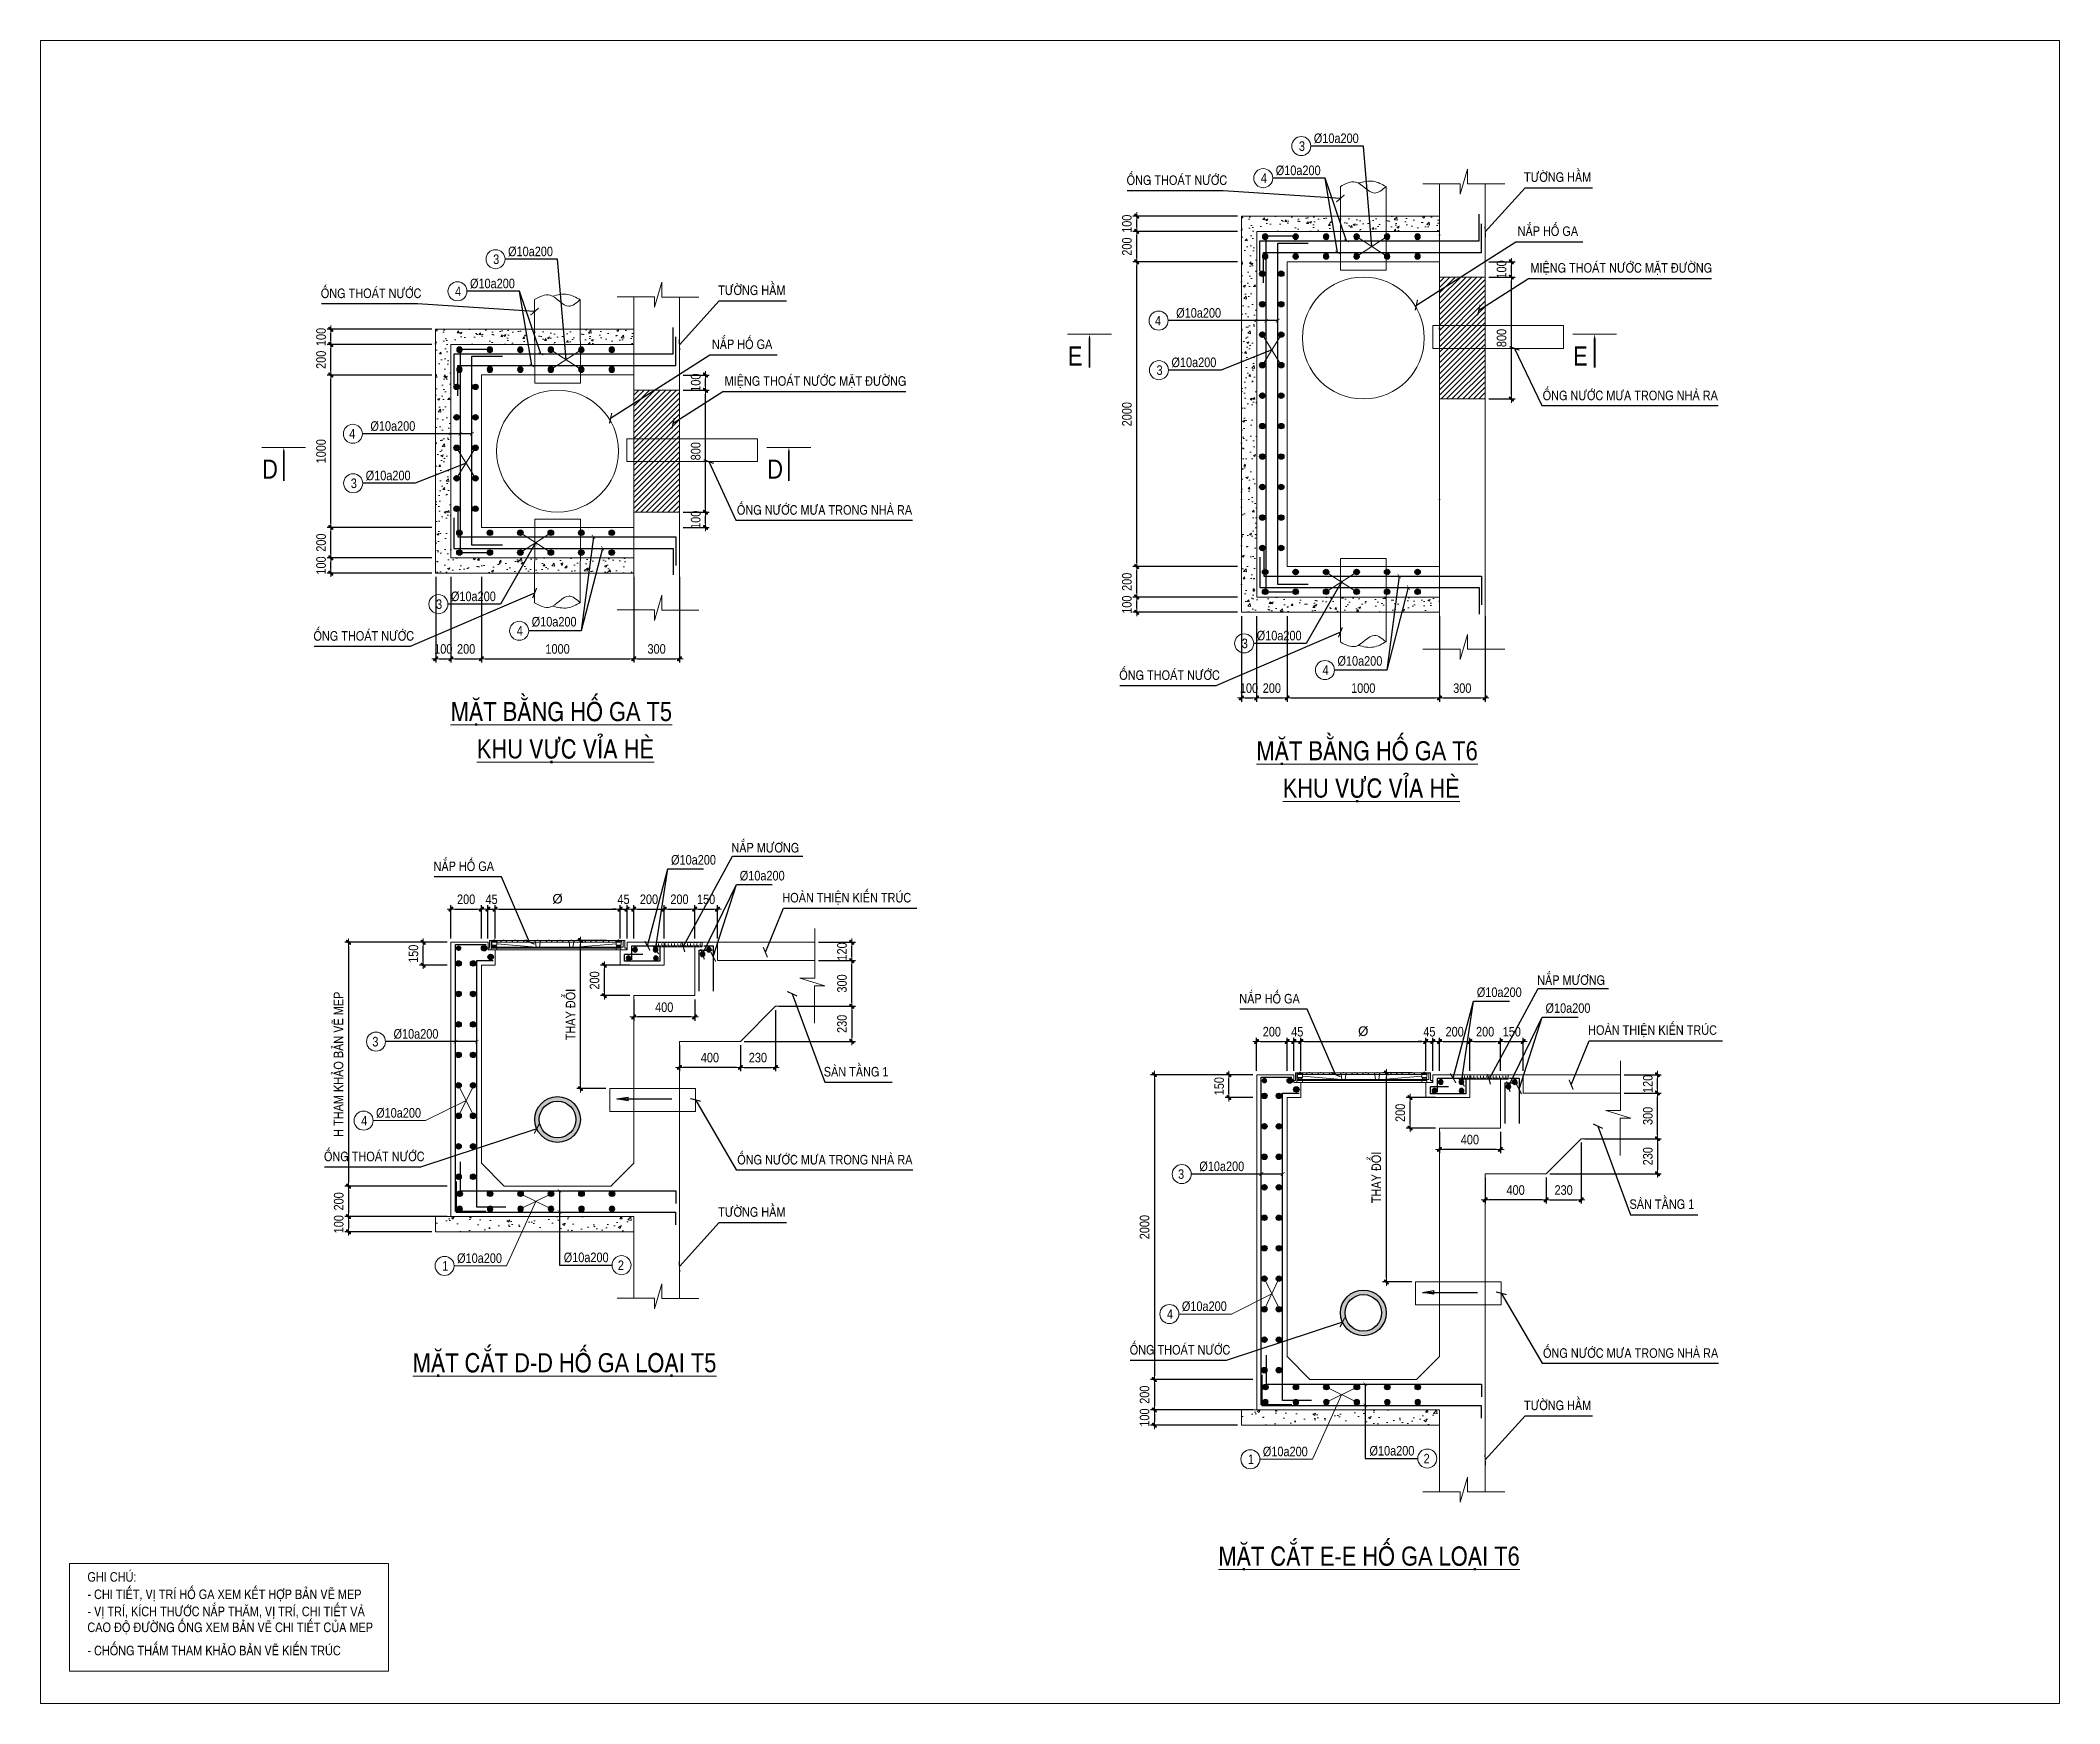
# Model space of a CAD drawing. Header units: millimetres. Extents: x -3568569 to -3536212, y 773195 to 801582.
# Drawn here: x -3553663 to -3540411, y 790667 to 801582 of the extents above; entities that cross this region are included whole.
import ezdxf
from ezdxf.enums import TextEntityAlignment as Align

# ---------------------------------------------------------------- set-up
doc = ezdxf.new("R2010")
doc.units = ezdxf.units.MM
doc.header["$MEASUREMENT"] = 0
doc.linetypes.add('CENTER', pattern=[2, 1.25, -0.25, 0.25, -0.25])
doc.layers.get('0').update_dxf_attribs({"lineweight": 9})
doc.layers.get('Defpoints').update_dxf_attribs({"color": 10, "lineweight": 0})
for name, color, linetype, lineweight in [("'S_Concrete_Hatch_252", 252, 'Continuous', 9), ('chunho.q', 1, 'Continuous', 13), ('CTHEP', 4, 'Continuous', 30), ('DBAO', 2, 'Continuous', 13), ('DTE-MEP-H-SLAB OPENING', 3, 'Continuous', 0), ('KTH', 154, 'Continuous', 15), ('Net cat Betong', 6, 'Continuous', 40), ('PL-MANHOLE', 155, 'Continuous', 15), ('STICK', 1, 'Continuous', 9), ('TEXT', 7, 'Continuous', 15)]:
    doc.layers.add(name, color=color, linetype=linetype, lineweight=lineweight)
for name, color, linetype in [('05PM. FRAME', 4, 'Continuous'), ('A-WALL', 3, 'Continuous'), ('D-TEXT', 1, 'Continuous'), ('MEP-H-N-DRAIN-70', 4, 'Continuous'), ('MEP-H-TXT25', 7, 'Continuous'), ('S-Gridline', 7, 'CENTER'), ('Wall Hatch', 134, 'Continuous')]:
    doc.layers.add(name, color=color, linetype=linetype)
doc.styles.get("Standard").update_dxf_attribs({"font": 'arial.ttf'})
doc.styles.add('Star-HelCon', font='VHELVCN_0.TTF')
doc.styles.add('TTP-HelCon', font='VHELVCN_0.TTF')
doc.dimstyles.new('SE-DIM50', dxfattribs={"dimscale": 50, "dimtxt": 2.5, "dimasz": 1.5, "dimexe": 1.25, "dimexo": 0.625, "dimtad": 1, "dimdec": 0, "dimtxsty": 'Standard', "dimblk": 'OBLIQUE', "dimcen": 2.5, "dimadec": 0, "dimazin": 0, "dimtfac": 1, "dimtdec": 0, "dimtmove": 0, "dimatfit": 3, "dimldrblk": 'CLOSEDBLANK', "dimfxl": 1, "dimarcsym": 0})
doc.dimstyles.new('TTP-25', dxfattribs={"dimscale": 25, "dimtxt": 2.5, "dimasz": 1, "dimexe": 1, "dimexo": 1, "dimgap": 0.09, "dimtad": 0, "dimdec": 4, "dimrnd": 5, "dimzin": 9, "dimdsep": 46, "dimtxsty": 'TTP-HelCon', "dimblk": 'Stick', "dimcen": 0.09, "dimdle": 1.5, "dimclrd": 256, "dimclre": 256, "dimclrt": 1, "dimadec": 0, "dimazin": 0, "dimtfac": 1, "dimtdec": 4, "dimtmove": 0, "dimatfit": 3, "dimldrblk": 'ARCHTICK', "dimfxl": 1, "dimtvp": 1, "dimtolj": 1, "dimtzin": 0, "dimarcsym": 0})

msp = doc.modelspace()

# ---------------------------------------------------------------- texts
at = {"layer": 'chunho.q', "style": 'TTP-HelCon'}
for s, p in [('Þ10a200', (-3545305.3972, 800908.6304)), ('Þ10a200', (-3545555.27193, 800698.16043)), ('TÖÔØNG HAÀM', (-3543925.85039, 800654.00897)), ('OÁNG THOAÙT NÖÔÙC', (-3546534.18069, 800633.74381)), ('NAÉP HOÁ GA', (-3543967.74863, 800299.13316)), ('Þ10a200', (-3550593.91737, 800166.1293)), ('MIEÄNG THOAÙT NÖÔÙC MAËT ÑÖÔØNG', (-3543883.87745, 800058.16195)), ('OÁNG THOAÙT NÖÔÙC', (-3551822.70086, 799891.24271)), ('Þ10a200', (-3550843.7921, 799955.65933)), ('TÖÔØNG HAÀM', (-3549214.37056, 799911.50787)), ('Þ10a200', (-3546208.81176, 799762.61281)), ('NAÉP HOÁ GA', (-3549256.2688, 799556.63206)), ('Þ10a200', (-3546239.77465, 799438.07481)), ('MIEÄNG THOAÙT NÖÔÙC MAËT ÑÖÔØNG', (-3549172.39762, 799315.66085)), ('OÁNG NÖÔÙC MÖA TRONG NHAØ RA', (-3543803.39875, 799220.86648)), ('Þ10a200', (-3551497.33193, 799020.11171)), ('Þ10a200', (-3551528.29482, 798695.57371)), ('OÁNG NÖÔÙC MÖA TRONG NHAØ RA', (-3549091.91892, 798469.63899)), ('Þ10a200', (-3550968.86026, 797902.37336)), ('OÁNG THOAÙT NÖÔÙC', (-3551870.93091, 797642.85323)), ('Þ10a200', (-3550438.8747, 797735.82269)), ('Þ10a200', (-3545680.34009, 797644.87446)), ('OÁNG THOAÙT NÖÔÙC', (-3546582.41074, 797385.35433)), ('Þ10a200', (-3545150.35453, 797478.32379)), ('Þ10a200', (-3549524.12113, 796173.28252)), ('NAÉP MÖÔNG', (-3549128.08907, 796252.71116)), ('NAÉP HOÁ GA', (-3551082.97279, 796130.90781)), ('Þ10a200', (-3549073.21169, 796069.21857)), ('HOAØN THIEÄN KIEÁN TRUÙC', (-3548793.64023, 795924.83015)), ('NAÉP MÖÔNG', (-3543839.5689, 795383.68518)), ('NAÉP HOÁ GA', (-3545794.45262, 795261.88182)), ('Þ10a200', (-3544235.60096, 795304.25653)), ('Þ10a200', (-3543784.69152, 795200.19258)), ('Þ10a200', (-3551345.5318, 795030.76166)), ('HOAØN THIEÄN KIEÁN TRUÙC', (-3543505.12006, 795055.80416)), ('SAØN TAÀNG 1', (-3548522.00927, 794782.72388)), ('Þ10a200', (-3551459.83476, 794512.74774)), ('OÁNG THOAÙT NÖÔÙC', (-3551802.19604, 794226.60075)), ('OÁNG NÖÔÙC MÖA TRONG NHAØ RA', (-3549089.67574, 794205.21448)), ('Þ10a200', (-3546057.01163, 794161.73568)), ('SAØN TAÀNG 1', (-3543233.4891, 793913.69789)), ('TÖÔØNG HAÀM', (-3549214.37056, 793862.15325)), ('Þ10a200', (-3550928.47426, 793559.29797)), ('Þ10a200', (-3550228.58119, 793564.10849)), ('Þ10a200', (-3546171.31459, 793243.72175)), ('OÁNG THOAÙT NÖÔÙC', (-3546513.67587, 792957.57476)), ('OÁNG NÖÔÙC MÖA TRONG NHAØ RA', (-3543801.15557, 792936.1885)), ('TÖÔØNG HAÀM', (-3543925.85039, 792593.12726)), ('Þ10a200', (-3545639.95409, 792290.27198)), ('Þ10a200', (-3544940.06102, 792295.08251))]:
    msp.add_text(s, height=62.5, dxfattribs=at).set_placement(p)
for p in [(-3549853.30003, 793544.10849), (-3544564.77986, 792275.08251)]:
    msp.add_text('2', height=62.5, dxfattribs=at).set_placement(p, align=Align.MIDDLE)
at = {"layer": 'TEXT', "color": 1, "style": 'Star-HelCon'}
for s, p in [('3', (-3545383.34503, 800888.6304)), ('4', (-3545633.21976, 800678.16043)), ('3', (-3550671.8652, 800146.1293)), ('4', (-3550921.73993, 799935.65933)), ('4', (-3546328.10256, 799742.96508)), ('3', (-3546317.72248, 799418.07481)), ('4', (-3551616.62273, 799000.46398)), ('3', (-3551606.24265, 798675.57371)), ('3', (-3551046.80809, 797882.37336)), ('4', (-3550516.82252, 797707.57056)), ('3', (-3545758.28792, 797624.87446)), ('4', (-3545228.30235, 797450.07166)), ('3', (-3551464.8226, 795011.11393)), ('4', (-3551537.78258, 794492.74774)), ('3', (-3546176.30243, 794142.08794)), ('1', (-3551006.42209, 793539.29724)), ('4', (-3546249.26241, 793223.72175)), ('1', (-3545717.90192, 792270.27125))]:
    msp.add_text(s, height=62.5, dxfattribs=at).set_placement(p, align=Align.MIDDLE)
at = {"layer": 'TEXT', "color": 1, "style": 'TTP-HelCon'}
for s, p in [('E', (-3546919.41651, 799448.48064)), ('E', (-3543604.07266, 799448.48064)), ('D', (-3552207.93668, 798705.97954)), ('D', (-3548892.59283, 798705.97954)), ('%%UKHU VÖÏC VÆA HEØ', (-3550798.01263, 796870.01182)), ('%%UKHU VÖÏC VÆA HEØ', (-3545509.49246, 796612.51292)), ('%%UMAËT CAÉT D-D HOÁ GA LOAÏI T5', (-3551219.8445, 792841.45159)), ('%%UMAËT CAÉT E-E HOÁ GA LOAÏI T6', (-3545931.32433, 791572.42561))]:
    msp.add_text(s, height=125, dxfattribs=at).set_placement(p)
for s, p in [('%%UMAËT BAÈNG HOÁ GA T5', (-3550244.17318, 797115.19189)), ('%%UMAËT BAÈNG HOÁ GA T6', (-3544955.65301, 796857.69299))]:
    msp.add_text(s, height=125, dxfattribs=at).set_placement(p, align=Align.CENTER)

# ---------------------------------------------------------------- blocks, each defined once
blk = doc.blocks.new('Stick')
at = {"layer": 'STICK'}
h = blk.add_hatch(color=256, dxfattribs=at)
edge = h.paths.add_edge_path()
edge.add_line((0.3, 0.5), (-0.5, -0.3))
edge.add_arc((-0.4, -0.4), 0.141, 135, 315)
edge.add_line((-0.3, -0.5), (0.5, 0.3))
edge.add_arc((0.4, 0.4), 0.141, 315, 495)
blk.add_line((1, 0), (-1, 0), dxfattribs=at)
blk.add_lwpolyline([(0.3, 0.5), (-0.5, -0.3, 1), (-0.3, -0.5), (0.5, 0.3, 1), (0.3, 0.5, 1)], format="xyb", dxfattribs=at)
blk = doc.blocks.new('SFDG')
at = {"layer": 'DTE-MEP-H-SLAB OPENING', "color": 2, "ltscale": 0.8}
blk.add_line((-430, 0), (-282, 0), dxfattribs=at)
at = {"layer": 'PL-MANHOLE', "color": 0, "linetype": 'Continuous'}
for p, q in [((-426, 62), (-423, 62)), ((-424, 62), (-421, 41)), ((-389, 62), (444, 62)), ((-387, 62), (-389, 41)), ((-389, 51), (395, 51)), ((-389, 41), (-131, 19)), ((-389, 11), (-389, 0)), ((-365, 51), (-358, 62)), ((-322, 51), (-330, 62)), ((-291, 51), (-283, 62)), ((-248, 51), (-255, 62)), ((-216, 51), (-208, 62)), ((-173, 51), (-181, 62)), ((-141, 51), (-134, 62)), ((-135, 51), (-131, 19)), ((-105, 51), (-109, 19)), ((-99, 51), (-106, 62)), ((-67, 51), (-59, 62)), ((-25, 51), (-32, 62)), ((5, 51), (12, 62)), ((47, 51), (40, 62)), ((80, 51), (87, 62)), ((86, 51), (90, 19)), ((116, 51), (111, 19)), ((121, 51), (114, 62)), ((395, 41), (131, 19)), ((154, 51), (161, 62)), ((196, 51), (189, 62)), ((226, 51), (233, 62)), ((268, 51), (260, 62)), ((307, 51), (314, 62)), ((349, 51), (342, 62)), ((392, 62), (395, 41)), ((395, 11), (395, 0)), ((426, 0), (462, 0)), ((429, 62), (427, 41))]:
    blk.add_line(p, q, dxfattribs=at)
for points in [[(-426, 0), (-446, 0), (-446, 12), (-436, 12)], [(-436, 12), (-436, 62), (-426, 62), (-426, 19)], [(-426, 19), (-413, 19), (-413, 11), (-426, 11)], [(441, 19), (418, 19), (418, 11), (426, 11)], [(451, 12), (451, 62), (441, 62), (441, 19)], [(441, 0), (462, 0), (462, 12), (451, 12)]]:
    blk.add_lwpolyline(points, dxfattribs=at)
for points in [[(-426, 11), (426, 11), (426, 0), (-426, 0)], [(-423, 62), (-389, 62), (-389, 55), (-423, 55)], [(-421, 51), (-389, 51), (-389, 31), (-421, 31)], [(-420, 24), (-391, 24), (-391, 19), (-420, 19)], [(-418, 55), (-393, 55), (-393, 51), (-418, 51)], [(-418, 31), (-393, 31), (-393, 24), (-418, 24)], [(-408, 67), (-402, 67), (-402, 62), (-408, 62)], [(-399, 19), (399, 19), (399, 11), (-399, 11)], [(428, 62), (394, 62), (394, 55), (428, 55)], [(427, 51), (395, 51), (395, 31), (427, 31)], [(426, 24), (396, 24), (396, 19), (426, 19)], [(423, 55), (398, 55), (398, 51), (423, 51)], [(424, 31), (398, 31), (398, 24), (424, 24)], [(413, 67), (407, 67), (407, 62), (413, 62)]]:
    blk.add_lwpolyline(points, close=True, dxfattribs=at)
for centre in [(-344, 62), (-269, 62), (-195, 62), (-120, 62), (-46, 62), (26, 62), (101, 62), (175, 62), (247, 62), (328, 62)]:
    blk.add_arc(centre, 2.87, 0, 180, dxfattribs=at)
blk = doc.blocks.new('*D194')
at = {"layer": 'Defpoints', "color": 0, "ltscale": 0.8, "transparency": 16777216}
for p in [(-3548582, 795543), (-3548338, 795543), (-3548582, 795243)]:
    blk.add_point(p, dxfattribs=at)
at = {"layer": 'KTH', "lineweight": -2, "ltscale": 0.8, "transparency": 16777216}
for p, q in [((-3548557, 795543), (-3548313, 795543)), ((-3548338, 795268), (-3548338, 795518)), ((-3548557, 795243), (-3548313, 795243))]:
    blk.add_line(p, q, dxfattribs=at)
at = {"layer": 'KTH', "lineweight": -2, "ltscale": 0.8, "transparency": 16777216, "xscale": 25, "yscale": 25, "zscale": 25}
for p, rotation in [((-3548338, 795543), 90), ((-3548338, 795243), 270)]:
    blk.add_blockref('Stick', p, dxfattribs=dict(at, rotation=rotation))
at = {"layer": 'KTH', "color": 1, "ltscale": 0.8, "transparency": 16777216, "insert": (-3548402, 795393), "char_height": 62.5, "attachment_point": 5, "rotation": 90, "style": 'TTP-HelCon'}
blk.add_mtext('\\A1;300', dxfattribs=at)
blk = doc.blocks.new('_ArchTick')
at = {"color": 0, "linetype": 'ByBlock', "const_width": 0.15}
blk.add_lwpolyline([(-0.5, -0.5), (0.5, 0.5)], dxfattribs=at)
blk = doc.blocks.new('*D195')
at = {"layer": 'Defpoints', "color": 0, "ltscale": 0.8, "transparency": 16777216}
for p in [(-3550769, 795881), (-3550969, 795663), (-3550769, 795663)]:
    blk.add_point(p, dxfattribs=at)
at = {"layer": 'KTH', "lineweight": -2, "ltscale": 0.8, "transparency": 16777216}
for p, q in [((-3550969, 795688), (-3550969, 795906)), ((-3550944, 795881), (-3550794, 795881)), ((-3550769, 795688), (-3550769, 795906))]:
    blk.add_line(p, q, dxfattribs=at)
at = {"layer": 'KTH', "lineweight": -2, "ltscale": 0.8, "transparency": 16777216, "xscale": 25, "yscale": 25, "zscale": 25, "rotation": 180}
blk.add_blockref('Stick', (-3550969, 795881), dxfattribs=at)
at = {"layer": 'KTH', "lineweight": -2, "ltscale": 0.8, "transparency": 16777216, "xscale": 25, "yscale": 25, "zscale": 25}
blk.add_blockref('Stick', (-3550769, 795881), dxfattribs=at)
at = {"layer": 'KTH', "color": 1, "ltscale": 0.8, "transparency": 16777216, "insert": (-3550869, 795945), "char_height": 62.5, "attachment_point": 5, "style": 'TTP-HelCon'}
blk.add_mtext('\\A1;200', dxfattribs=at)
blk = doc.blocks.new('*D196')
at = {"layer": 'Defpoints', "color": 0, "ltscale": 0.8, "transparency": 16777216}
for p in [(-3549569, 795881), (-3549769, 795663), (-3549569, 795663)]:
    blk.add_point(p, dxfattribs=at)
at = {"layer": 'KTH', "lineweight": -2, "ltscale": 0.8, "transparency": 16777216}
for p, q in [((-3549769, 795688), (-3549769, 795906)), ((-3549744, 795881), (-3549594, 795881)), ((-3549569, 795688), (-3549569, 795906))]:
    blk.add_line(p, q, dxfattribs=at)
at = {"layer": 'KTH', "lineweight": -2, "ltscale": 0.8, "transparency": 16777216, "xscale": 25, "yscale": 25, "zscale": 25, "rotation": 180}
blk.add_blockref('Stick', (-3549769, 795881), dxfattribs=at)
at = {"layer": 'KTH', "lineweight": -2, "ltscale": 0.8, "transparency": 16777216, "xscale": 25, "yscale": 25, "zscale": 25}
blk.add_blockref('Stick', (-3549569, 795881), dxfattribs=at)
at = {"layer": 'KTH', "color": 1, "ltscale": 0.8, "transparency": 16777216, "insert": (-3549669, 795945), "char_height": 62.5, "attachment_point": 5, "style": 'TTP-HelCon'}
blk.add_mtext('\\A1;200', dxfattribs=at)
blk = doc.blocks.new('*D197')
at = {"layer": 'Defpoints', "color": 0, "ltscale": 0.8, "transparency": 16777216}
for p in [(-3550969, 794063), (-3551641, 793863), (-3550969, 793863)]:
    blk.add_point(p, dxfattribs=at)
at = {"layer": 'KTH', "lineweight": -2, "ltscale": 0.8, "transparency": 16777216}
for p, q in [((-3550994, 794063), (-3551666, 794063)), ((-3551641, 794038), (-3551641, 793888)), ((-3550994, 793863), (-3551666, 793863))]:
    blk.add_line(p, q, dxfattribs=at)
at = {"layer": 'KTH', "lineweight": -2, "ltscale": 0.8, "transparency": 16777216, "xscale": 25, "yscale": 25, "zscale": 25}
for p, rotation in [((-3551641, 794063), 90), ((-3551641, 793863), 270)]:
    blk.add_blockref('Stick', p, dxfattribs=dict(at, rotation=rotation))
at = {"layer": 'KTH', "color": 1, "ltscale": 0.8, "transparency": 16777216, "insert": (-3551705, 793963), "char_height": 62.5, "attachment_point": 5, "rotation": 90, "style": 'TTP-HelCon'}
blk.add_mtext('\\A1;200', dxfattribs=at)
blk = doc.blocks.new('*D198')
at = {"layer": 'Defpoints', "color": 0, "ltscale": 0.8, "transparency": 16777216}
for p in [(-3550969, 793863), (-3551641, 793763), (-3551069, 793763)]:
    blk.add_point(p, dxfattribs=at)
at = {"layer": 'KTH', "lineweight": -2, "ltscale": 0.8, "transparency": 16777216}
for p, q in [((-3550994, 793863), (-3551666, 793863)), ((-3551094, 793763), (-3551666, 793763)), ((-3551641, 793838), (-3551641, 793788))]:
    blk.add_line(p, q, dxfattribs=at)
at = {"layer": 'KTH', "lineweight": -2, "ltscale": 0.8, "transparency": 16777216, "xscale": 25, "yscale": 25, "zscale": 25}
for p, rotation in [((-3551641, 793863), 90), ((-3551641, 793763), 270)]:
    blk.add_blockref('Stick', p, dxfattribs=dict(at, rotation=rotation))
at = {"layer": 'KTH', "color": 1, "ltscale": 0.8, "transparency": 16777216, "insert": (-3551705, 793813), "char_height": 62.5, "attachment_point": 5, "rotation": 90, "style": 'TTP-HelCon'}
blk.add_mtext('\\A1;100', dxfattribs=at)
blk = doc.blocks.new('*D199')
at = {"layer": 'Defpoints', "color": 0, "ltscale": 0.8, "transparency": 16777216}
for p in [(-3551151, 795663), (-3550969, 795663), (-3550969, 795513)]:
    blk.add_point(p, dxfattribs=at)
at = {"layer": 'KTH', "lineweight": -2, "ltscale": 0.8, "transparency": 16777216}
for p, q in [((-3550994, 795663), (-3551176, 795663)), ((-3551151, 795538), (-3551151, 795638)), ((-3550994, 795513), (-3551176, 795513))]:
    blk.add_line(p, q, dxfattribs=at)
at = {"layer": 'KTH', "lineweight": -2, "ltscale": 0.8, "transparency": 16777216, "xscale": 25, "yscale": 25, "zscale": 25}
for p, rotation in [((-3551151, 795663), 90), ((-3551151, 795513), 270)]:
    blk.add_blockref('Stick', p, dxfattribs=dict(at, rotation=rotation))
at = {"layer": 'KTH', "color": 1, "ltscale": 0.8, "transparency": 16777216, "insert": (-3551215, 795588), "char_height": 62.5, "attachment_point": 5, "rotation": 90, "style": 'TTP-HelCon'}
blk.add_mtext('\\A1;150', dxfattribs=at)
blk = doc.blocks.new('*U189')
at = {"layer": 'Wall Hatch'}
h = blk.add_hatch(color=2, dxfattribs=at)
h.dxf.hatch_style = 1
h.paths.add_polyline_path([(-18, 0, 1), (18, 0, 1)])
at = {"layer": 'D-TEXT'}
blk.add_circle((0, 0), 18, dxfattribs=at)
blk = doc.blocks.new('*U192')
at = {"layer": 'Net cat Betong', "color": 0, "linetype": 'ByBlock', "lineweight": -2, "transparency": 16777216}
for p in [(0, 1000), (0, 800), (0, 600), (0, 400), (0, 200), (0, 0)]:
    blk.add_blockref('*U189', p, dxfattribs=at)
blk = doc.blocks.new('*U191')
at = {"layer": 'Wall Hatch'}
h = blk.add_hatch(color=2, dxfattribs=at)
h.dxf.hatch_style = 1
h.paths.add_polyline_path([(-18, 0, 1), (18, 0, 1)])
at = {"layer": 'D-TEXT'}
blk.add_circle((0, 0), 18, dxfattribs=at)
blk = doc.blocks.new('*U190')
at = {"layer": 'Net cat Betong', "color": 0, "linetype": 'ByBlock', "lineweight": -2, "transparency": 16777216}
for p in [(0, 1000), (0, 800), (0, 600), (0, 400), (0, 200), (0, 0)]:
    blk.add_blockref('*U191', p, dxfattribs=at)
blk = doc.blocks.new('*U166')
at = {"layer": 'Wall Hatch'}
h = blk.add_hatch(color=2, dxfattribs=at)
h.dxf.hatch_style = 1
h.paths.add_polyline_path([(-18, 0, 1), (18, 0, 1)])
at = {"layer": 'D-TEXT'}
blk.add_circle((0, 0), 18, dxfattribs=at)
blk = doc.blocks.new('*U193')
at = {"layer": 'Net cat Betong', "color": 0, "linetype": 'ByBlock', "lineweight": -2, "transparency": 16777216}
for p in [(0, 1400), (0, 1200), (0, 1000), (0, 800), (0, 600), (0, 400), (0, 200), (0, 0)]:
    blk.add_blockref('*U166', p, dxfattribs=at)
blk = doc.blocks.new('*U176')
at = {"layer": 'Wall Hatch'}
h = blk.add_hatch(color=2, dxfattribs=at)
h.dxf.hatch_style = 1
h.paths.add_polyline_path([(-18, 0, 1), (18, 0, 1)])
at = {"layer": 'D-TEXT'}
blk.add_circle((0, 0), 18, dxfattribs=at)
blk = doc.blocks.new('*U175')
at = {"layer": 'Net cat Betong', "color": 0, "linetype": 'ByBlock', "lineweight": -2, "transparency": 16777216}
for p in [(0, 1400), (0, 1200), (0, 1000), (0, 800), (0, 600), (0, 400), (0, 200), (0, 0)]:
    blk.add_blockref('*U176', p, dxfattribs=at)
blk = doc.blocks.new('*U168')
at = {"layer": 'Wall Hatch'}
h = blk.add_hatch(color=2, dxfattribs=at)
h.dxf.hatch_style = 1
h.paths.add_polyline_path([(-15, 0, 1), (15, 0, 1)])
at = {"layer": 'D-TEXT'}
blk.add_circle((0, 0), 15.4, dxfattribs=at)
blk = doc.blocks.new('*U167')
at = {"layer": 'Net cat Betong', "color": 0, "linetype": 'ByBlock', "lineweight": -2, "transparency": 16777216}
blk.add_blockref('*U168', (0, 0), dxfattribs=at)
blk = doc.blocks.new('*U170')
at = {"layer": 'Wall Hatch'}
h = blk.add_hatch(color=2, dxfattribs=at)
h.dxf.hatch_style = 1
h.paths.add_polyline_path([(-15, 0, 1), (15, 0, 1)])
at = {"layer": 'D-TEXT'}
blk.add_circle((0, 0), 15.4, dxfattribs=at)
blk = doc.blocks.new('*U169')
at = {"layer": 'Net cat Betong', "color": 0, "linetype": 'ByBlock', "lineweight": -2, "transparency": 16777216}
blk.add_blockref('*U170', (0, 0), dxfattribs=at)
blk = doc.blocks.new('*U172')
at = {"layer": 'Wall Hatch'}
h = blk.add_hatch(color=2, dxfattribs=at)
h.dxf.hatch_style = 1
h.paths.add_polyline_path([(-15, 0, 1), (15, 0, 1)])
at = {"layer": 'D-TEXT'}
blk.add_circle((0, 0), 15.4, dxfattribs=at)
blk = doc.blocks.new('*U171')
at = {"layer": 'Net cat Betong', "color": 0, "linetype": 'ByBlock', "lineweight": -2, "transparency": 16777216}
blk.add_blockref('*U172', (0, 0), dxfattribs=at)
blk = doc.blocks.new('*U174')
at = {"layer": 'Wall Hatch'}
h = blk.add_hatch(color=2, dxfattribs=at)
h.dxf.hatch_style = 1
h.paths.add_polyline_path([(-15, 0, 1), (15, 0, 1)])
at = {"layer": 'D-TEXT'}
blk.add_circle((0, 0), 15.4, dxfattribs=at)
blk = doc.blocks.new('*U173')
at = {"layer": 'Net cat Betong', "color": 0, "linetype": 'ByBlock', "lineweight": -2, "transparency": 16777216}
blk.add_blockref('*U174', (0, 0), dxfattribs=at)
blk = doc.blocks.new('*D200')
at = {"layer": 'Defpoints', "color": 0, "ltscale": 0.8, "transparency": 16777216}
for p in [(-3550679, 795881), (-3550726, 795663), (-3550679, 795663)]:
    blk.add_point(p, dxfattribs=at)
at = {"layer": 'KTH', "lineweight": -2, "ltscale": 0.8, "transparency": 16777216}
for p, q in [((-3550751, 795881), (-3550776, 795881)), ((-3550726, 795688), (-3550726, 795906)), ((-3550726, 795881), (-3550679, 795881)), ((-3550679, 795688), (-3550679, 795906)), ((-3550654, 795881), (-3550629, 795881))]:
    blk.add_line(p, q, dxfattribs=at)
at = {"layer": 'KTH', "lineweight": -2, "ltscale": 0.8, "transparency": 16777216, "xscale": 25, "yscale": 25, "zscale": 25}
blk.add_blockref('Stick', (-3550726, 795881), dxfattribs=at)
at = {"layer": 'KTH', "lineweight": -2, "ltscale": 0.8, "transparency": 16777216, "xscale": 25, "yscale": 25, "zscale": 25, "rotation": 180}
blk.add_blockref('Stick', (-3550679, 795881), dxfattribs=at)
at = {"layer": 'KTH', "color": 1, "ltscale": 0.8, "transparency": 16777216, "insert": (-3550702, 795945), "char_height": 62.5, "attachment_point": 5, "style": 'TTP-HelCon'}
blk.add_mtext('\\A1;45', dxfattribs=at)
blk = doc.blocks.new('*D201')
at = {"layer": 'Defpoints', "color": 0, "ltscale": 0.8, "transparency": 16777216}
for p in [(-3549859, 795881), (-3550679, 795663), (-3549859, 795663)]:
    blk.add_point(p, dxfattribs=at)
at = {"layer": 'KTH', "lineweight": -2, "ltscale": 0.8, "transparency": 16777216}
for p, q in [((-3550679, 795688), (-3550679, 795906)), ((-3550654, 795881), (-3549884, 795881)), ((-3549859, 795688), (-3549859, 795906))]:
    blk.add_line(p, q, dxfattribs=at)
at = {"layer": 'KTH', "lineweight": -2, "ltscale": 0.8, "transparency": 16777216, "xscale": 25, "yscale": 25, "zscale": 25, "rotation": 180}
blk.add_blockref('Stick', (-3550679, 795881), dxfattribs=at)
at = {"layer": 'KTH', "lineweight": -2, "ltscale": 0.8, "transparency": 16777216, "xscale": 25, "yscale": 25, "zscale": 25}
blk.add_blockref('Stick', (-3549859, 795881), dxfattribs=at)
at = {"layer": 'KTH', "color": 1, "ltscale": 0.8, "transparency": 16777216, "insert": (-3550269, 795948), "char_height": 62.5, "attachment_point": 5, "style": 'TTP-HelCon'}
blk.add_mtext('\\A1;{\\fArial|b0|i0|c0|p34;%%C}', dxfattribs=at)
blk = doc.blocks.new('*D202')
at = {"layer": 'Defpoints', "color": 0, "ltscale": 0.8, "transparency": 16777216}
for p in [(-3549813, 795881), (-3549859, 795663), (-3549813, 795663)]:
    blk.add_point(p, dxfattribs=at)
at = {"layer": 'KTH', "lineweight": -2, "ltscale": 0.8, "transparency": 16777216}
for p, q in [((-3549884, 795881), (-3549909, 795881)), ((-3549859, 795688), (-3549859, 795906)), ((-3549859, 795881), (-3549813, 795881)), ((-3549813, 795688), (-3549813, 795906)), ((-3549788, 795881), (-3549763, 795881))]:
    blk.add_line(p, q, dxfattribs=at)
at = {"layer": 'KTH', "lineweight": -2, "ltscale": 0.8, "transparency": 16777216, "xscale": 25, "yscale": 25, "zscale": 25}
blk.add_blockref('Stick', (-3549859, 795881), dxfattribs=at)
at = {"layer": 'KTH', "lineweight": -2, "ltscale": 0.8, "transparency": 16777216, "xscale": 25, "yscale": 25, "zscale": 25, "rotation": 180}
blk.add_blockref('Stick', (-3549813, 795881), dxfattribs=at)
at = {"layer": 'KTH', "color": 1, "ltscale": 0.8, "transparency": 16777216, "insert": (-3549836, 795945), "char_height": 62.5, "attachment_point": 5, "style": 'TTP-HelCon'}
blk.add_mtext('\\A1;45', dxfattribs=at)
blk = doc.blocks.new('*U179')
at = {"layer": 'Wall Hatch'}
h = blk.add_hatch(color=2, dxfattribs=at)
h.dxf.hatch_style = 1
h.paths.add_polyline_path([(-18, 0, 1), (18, 0, 1)])
at = {"layer": 'D-TEXT'}
blk.add_circle((0, 0), 18, dxfattribs=at)
blk = doc.blocks.new('*U180')
at = {"layer": 'Net cat Betong', "color": 0, "linetype": 'ByBlock', "lineweight": -2, "transparency": 16777216}
for p in [(0, 1000), (0, 800), (0, 600), (0, 400), (0, 200), (0, 0)]:
    blk.add_blockref('*U179', p, dxfattribs=at)
blk = doc.blocks.new('*U178')
at = {"layer": 'Wall Hatch'}
h = blk.add_hatch(color=2, dxfattribs=at)
h.dxf.hatch_style = 1
h.paths.add_polyline_path([(-18, 0, 1), (18, 0, 1)])
at = {"layer": 'D-TEXT'}
blk.add_circle((0, 0), 18, dxfattribs=at)
blk = doc.blocks.new('*U177')
at = {"layer": 'Net cat Betong', "color": 0, "linetype": 'ByBlock', "lineweight": -2, "transparency": 16777216}
for p in [(0, 1000), (0, 800), (0, 600), (0, 400), (0, 200), (0, 0)]:
    blk.add_blockref('*U178', p, dxfattribs=at)
blk = doc.blocks.new('*U183')
at = {"layer": 'Wall Hatch'}
h = blk.add_hatch(color=2, dxfattribs=at)
h.dxf.hatch_style = 1
h.paths.add_polyline_path([(-18, 0, 1), (18, 0, 1)])
at = {"layer": 'D-TEXT'}
blk.add_circle((0, 0), 18, dxfattribs=at)
blk = doc.blocks.new('*U184')
at = {"layer": 'Net cat Betong', "color": 0, "linetype": 'ByBlock', "lineweight": -2, "transparency": 16777216}
for p in [(0, 1000), (0, 800), (0, 600), (0, 400), (0, 200), (0, 0)]:
    blk.add_blockref('*U183', p, dxfattribs=at)
blk = doc.blocks.new('*U182')
at = {"layer": 'Wall Hatch'}
h = blk.add_hatch(color=2, dxfattribs=at)
h.dxf.hatch_style = 1
h.paths.add_polyline_path([(-18, 0, 1), (18, 0, 1)])
at = {"layer": 'D-TEXT'}
blk.add_circle((0, 0), 18, dxfattribs=at)
blk = doc.blocks.new('*U181')
at = {"layer": 'Net cat Betong', "color": 0, "linetype": 'ByBlock', "lineweight": -2, "transparency": 16777216}
for p in [(0, 1000), (0, 800), (0, 600), (0, 400), (0, 200), (0, 0)]:
    blk.add_blockref('*U182', p, dxfattribs=at)
blk = doc.blocks.new('*U185')
at = {"layer": 'Wall Hatch'}
h = blk.add_hatch(color=2, dxfattribs=at)
h.dxf.hatch_style = 1
h.paths.add_polyline_path([(18, 0, 1), (-18, 0, 1)])
at = {"layer": 'D-TEXT'}
blk.add_circle((0, 0), 18, dxfattribs=at)
blk = doc.blocks.new('*U186')
at = {"layer": 'Net cat Betong', "color": 0, "linetype": 'ByBlock', "lineweight": -2, "transparency": 16777216}
for p in [(0, 800), (0, 600), (0, 400), (0, 200), (0, 0)]:
    blk.add_blockref('*U185', p, dxfattribs=at)
blk = doc.blocks.new('*U187')
at = {"layer": 'Wall Hatch'}
h = blk.add_hatch(color=2, dxfattribs=at)
h.dxf.hatch_style = 1
h.paths.add_polyline_path([(18, 0, 1), (-18, 0, 1)])
at = {"layer": 'D-TEXT'}
blk.add_circle((0, 0), 18, dxfattribs=at)
blk = doc.blocks.new('*U188')
at = {"layer": 'Net cat Betong', "color": 0, "linetype": 'ByBlock', "lineweight": -2, "transparency": 16777216}
for p in [(0, 800), (0, 600), (0, 400), (0, 200), (0, 0)]:
    blk.add_blockref('*U187', p, dxfattribs=at)
blk = doc.blocks.new('*D204')
at = {"layer": 'Defpoints', "color": 0, "ltscale": 0.8, "transparency": 16777216}
for p in [(-3551069, 798086), (-3550969, 798086), (-3550969, 797524)]:
    blk.add_point(p, dxfattribs=at)
at = {"layer": 'KTH', "lineweight": -2, "ltscale": 0.8, "transparency": 16777216}
for p, q in [((-3551069, 798061), (-3551069, 797499)), ((-3550969, 798061), (-3550969, 797499)), ((-3551044, 797524), (-3550994, 797524))]:
    blk.add_line(p, q, dxfattribs=at)
at = {"layer": 'KTH', "lineweight": -2, "ltscale": 0.8, "transparency": 16777216, "xscale": 25, "yscale": 25, "zscale": 25, "rotation": 180}
blk.add_blockref('Stick', (-3551069, 797524), dxfattribs=at)
at = {"layer": 'KTH', "lineweight": -2, "ltscale": 0.8, "transparency": 16777216, "xscale": 25, "yscale": 25, "zscale": 25}
blk.add_blockref('Stick', (-3550969, 797524), dxfattribs=at)
at = {"layer": 'KTH', "color": 1, "ltscale": 0.8, "transparency": 16777216, "insert": (-3551019, 797588), "char_height": 62.5, "attachment_point": 5, "style": 'TTP-HelCon'}
blk.add_mtext('\\A1;100', dxfattribs=at)
blk = doc.blocks.new('*D205')
at = {"layer": 'Defpoints', "color": 0, "ltscale": 0.8, "transparency": 16777216}
for p in [(-3550969, 798086), (-3550769, 798086), (-3550769, 797524)]:
    blk.add_point(p, dxfattribs=at)
at = {"layer": 'KTH', "lineweight": -2, "ltscale": 0.8, "transparency": 16777216}
for p, q in [((-3550969, 798061), (-3550969, 797499)), ((-3550769, 798061), (-3550769, 797499)), ((-3550944, 797524), (-3550794, 797524))]:
    blk.add_line(p, q, dxfattribs=at)
at = {"layer": 'KTH', "lineweight": -2, "ltscale": 0.8, "transparency": 16777216, "xscale": 25, "yscale": 25, "zscale": 25, "rotation": 180}
blk.add_blockref('Stick', (-3550969, 797524), dxfattribs=at)
at = {"layer": 'KTH', "lineweight": -2, "ltscale": 0.8, "transparency": 16777216, "xscale": 25, "yscale": 25, "zscale": 25}
blk.add_blockref('Stick', (-3550769, 797524), dxfattribs=at)
at = {"layer": 'KTH', "color": 1, "ltscale": 0.8, "transparency": 16777216, "insert": (-3550869, 797588), "char_height": 62.5, "attachment_point": 5, "style": 'TTP-HelCon'}
blk.add_mtext('\\A1;200', dxfattribs=at)
blk = doc.blocks.new('*D206')
at = {"layer": 'Defpoints', "color": 0, "ltscale": 0.8, "transparency": 16777216}
for p in [(-3550769, 798086), (-3549769, 798086), (-3549769, 797524)]:
    blk.add_point(p, dxfattribs=at)
at = {"layer": 'KTH', "lineweight": -2, "ltscale": 0.8, "transparency": 16777216}
for p, q in [((-3550769, 798061), (-3550769, 797499)), ((-3549769, 798061), (-3549769, 797499)), ((-3550744, 797524), (-3549794, 797524))]:
    blk.add_line(p, q, dxfattribs=at)
at = {"layer": 'KTH', "lineweight": -2, "ltscale": 0.8, "transparency": 16777216, "xscale": 25, "yscale": 25, "zscale": 25, "rotation": 180}
blk.add_blockref('Stick', (-3550769, 797524), dxfattribs=at)
at = {"layer": 'KTH', "lineweight": -2, "ltscale": 0.8, "transparency": 16777216, "xscale": 25, "yscale": 25, "zscale": 25}
blk.add_blockref('Stick', (-3549769, 797524), dxfattribs=at)
at = {"layer": 'KTH', "color": 1, "ltscale": 0.8, "transparency": 16777216, "insert": (-3550269, 797588), "char_height": 62.5, "attachment_point": 5, "style": 'TTP-HelCon'}
blk.add_mtext('\\A1;1000', dxfattribs=at)
blk = doc.blocks.new('*D207')
at = {"layer": 'Defpoints', "color": 0, "ltscale": 0.8, "transparency": 16777216}
for p in [(-3549769, 798086), (-3549469, 798086), (-3549469, 797524)]:
    blk.add_point(p, dxfattribs=at)
at = {"layer": 'KTH', "lineweight": -2, "ltscale": 0.8, "transparency": 16777216}
for p, q in [((-3549769, 798061), (-3549769, 797499)), ((-3549469, 798061), (-3549469, 797499)), ((-3549744, 797524), (-3549494, 797524))]:
    blk.add_line(p, q, dxfattribs=at)
at = {"layer": 'KTH', "lineweight": -2, "ltscale": 0.8, "transparency": 16777216, "xscale": 25, "yscale": 25, "zscale": 25, "rotation": 180}
blk.add_blockref('Stick', (-3549769, 797524), dxfattribs=at)
at = {"layer": 'KTH', "lineweight": -2, "ltscale": 0.8, "transparency": 16777216, "xscale": 25, "yscale": 25, "zscale": 25}
blk.add_blockref('Stick', (-3549469, 797524), dxfattribs=at)
at = {"layer": 'KTH', "color": 1, "ltscale": 0.8, "transparency": 16777216, "insert": (-3549619, 797588), "char_height": 62.5, "attachment_point": 5, "style": 'TTP-HelCon'}
blk.add_mtext('\\A1;300', dxfattribs=at)
blk = doc.blocks.new('*D208')
at = {"layer": 'Defpoints', "color": 0, "ltscale": 0.8, "transparency": 16777216}
for p in [(-3551757, 798186), (-3551069, 798186), (-3551069, 798086)]:
    blk.add_point(p, dxfattribs=at)
at = {"layer": 'KTH', "lineweight": -2, "ltscale": 0.8, "transparency": 16777216}
for p, q in [((-3551094, 798186), (-3551782, 798186)), ((-3551757, 798111), (-3551757, 798161)), ((-3551094, 798086), (-3551782, 798086))]:
    blk.add_line(p, q, dxfattribs=at)
at = {"layer": 'KTH', "lineweight": -2, "ltscale": 0.8, "transparency": 16777216, "xscale": 25, "yscale": 25, "zscale": 25}
for p, rotation in [((-3551757, 798186), 90), ((-3551757, 798086), 270)]:
    blk.add_blockref('Stick', p, dxfattribs=dict(at, rotation=rotation))
at = {"layer": 'KTH', "color": 1, "ltscale": 0.8, "transparency": 16777216, "insert": (-3551821, 798136), "char_height": 62.5, "attachment_point": 5, "rotation": 90, "style": 'TTP-HelCon'}
blk.add_mtext('\\A1;100', dxfattribs=at)
blk = doc.blocks.new('*D209')
at = {"layer": 'Defpoints', "color": 0, "ltscale": 0.8, "transparency": 16777216}
for p in [(-3551757, 798386), (-3551069, 798386), (-3551069, 798186)]:
    blk.add_point(p, dxfattribs=at)
at = {"layer": 'KTH', "lineweight": -2, "ltscale": 0.8, "transparency": 16777216}
for p, q in [((-3551094, 798386), (-3551782, 798386)), ((-3551757, 798211), (-3551757, 798361)), ((-3551094, 798186), (-3551782, 798186))]:
    blk.add_line(p, q, dxfattribs=at)
at = {"layer": 'KTH', "lineweight": -2, "ltscale": 0.8, "transparency": 16777216, "xscale": 25, "yscale": 25, "zscale": 25}
for p, rotation in [((-3551757, 798386), 90), ((-3551757, 798186), 270)]:
    blk.add_blockref('Stick', p, dxfattribs=dict(at, rotation=rotation))
at = {"layer": 'KTH', "color": 1, "ltscale": 0.8, "transparency": 16777216, "insert": (-3551821, 798286), "char_height": 62.5, "attachment_point": 5, "rotation": 90, "style": 'TTP-HelCon'}
blk.add_mtext('\\A1;200', dxfattribs=at)
blk = doc.blocks.new('*D210')
at = {"layer": 'Defpoints', "color": 0, "ltscale": 0.8, "transparency": 16777216}
for p in [(-3551757, 799386), (-3551069, 799386), (-3551069, 798386)]:
    blk.add_point(p, dxfattribs=at)
at = {"layer": 'KTH', "lineweight": -2, "ltscale": 0.8, "transparency": 16777216}
for p, q in [((-3551094, 799386), (-3551782, 799386)), ((-3551757, 798411), (-3551757, 799361)), ((-3551094, 798386), (-3551782, 798386))]:
    blk.add_line(p, q, dxfattribs=at)
at = {"layer": 'KTH', "lineweight": -2, "ltscale": 0.8, "transparency": 16777216, "xscale": 25, "yscale": 25, "zscale": 25}
for p, rotation in [((-3551757, 799386), 90), ((-3551757, 798386), 270)]:
    blk.add_blockref('Stick', p, dxfattribs=dict(at, rotation=rotation))
at = {"layer": 'KTH', "color": 1, "ltscale": 0.8, "transparency": 16777216, "insert": (-3551821, 798886), "char_height": 62.5, "attachment_point": 5, "rotation": 90, "style": 'TTP-HelCon'}
blk.add_mtext('\\A1;1000', dxfattribs=at)
blk = doc.blocks.new('*D211')
at = {"layer": 'Defpoints', "color": 0, "ltscale": 0.8, "transparency": 16777216}
for p in [(-3551757, 799586), (-3551069, 799586), (-3551069, 799386)]:
    blk.add_point(p, dxfattribs=at)
at = {"layer": 'KTH', "lineweight": -2, "ltscale": 0.8, "transparency": 16777216}
for p, q in [((-3551094, 799586), (-3551782, 799586)), ((-3551757, 799411), (-3551757, 799561)), ((-3551094, 799386), (-3551782, 799386))]:
    blk.add_line(p, q, dxfattribs=at)
at = {"layer": 'KTH', "lineweight": -2, "ltscale": 0.8, "transparency": 16777216, "xscale": 25, "yscale": 25, "zscale": 25}
for p, rotation in [((-3551757, 799586), 90), ((-3551757, 799386), 270)]:
    blk.add_blockref('Stick', p, dxfattribs=dict(at, rotation=rotation))
at = {"layer": 'KTH', "color": 1, "ltscale": 0.8, "transparency": 16777216, "insert": (-3551821, 799486), "char_height": 62.5, "attachment_point": 5, "rotation": 90, "style": 'TTP-HelCon'}
blk.add_mtext('\\A1;200', dxfattribs=at)
blk = doc.blocks.new('*D212')
at = {"layer": 'Defpoints', "color": 0, "ltscale": 0.8, "transparency": 16777216}
for p in [(-3551757, 799686), (-3551069, 799686), (-3551069, 799586)]:
    blk.add_point(p, dxfattribs=at)
at = {"layer": 'KTH', "lineweight": -2, "ltscale": 0.8, "transparency": 16777216}
for p, q in [((-3551094, 799686), (-3551782, 799686)), ((-3551094, 799586), (-3551782, 799586)), ((-3551757, 799611), (-3551757, 799661))]:
    blk.add_line(p, q, dxfattribs=at)
at = {"layer": 'KTH', "lineweight": -2, "ltscale": 0.8, "transparency": 16777216, "xscale": 25, "yscale": 25, "zscale": 25}
for p, rotation in [((-3551757, 799686), 90), ((-3551757, 799586), 270)]:
    blk.add_blockref('Stick', p, dxfattribs=dict(at, rotation=rotation))
at = {"layer": 'KTH', "color": 1, "ltscale": 0.8, "transparency": 16777216, "insert": (-3551821, 799636), "char_height": 62.5, "attachment_point": 5, "rotation": 90, "style": 'TTP-HelCon'}
blk.add_mtext('\\A1;100', dxfattribs=at)
blk = doc.blocks.new('*D213')
at = {"layer": 'Defpoints', "color": 0, "ltscale": 0.8, "transparency": 16777216}
for p in [(-3548581, 795663), (-3548338, 795663), (-3548582, 795543)]:
    blk.add_point(p, dxfattribs=at)
at = {"layer": 'KTH', "lineweight": -2, "ltscale": 0.8, "transparency": 16777216}
for p, q in [((-3548556, 795663), (-3548313, 795663)), ((-3548338, 795568), (-3548338, 795638)), ((-3548557, 795543), (-3548313, 795543))]:
    blk.add_line(p, q, dxfattribs=at)
at = {"layer": 'KTH', "lineweight": -2, "ltscale": 0.8, "transparency": 16777216, "xscale": 25, "yscale": 25, "zscale": 25}
for p, rotation in [((-3548338, 795663), 90), ((-3548338, 795543), 270)]:
    blk.add_blockref('Stick', p, dxfattribs=dict(at, rotation=rotation))
at = {"layer": 'KTH', "color": 1, "ltscale": 0.8, "transparency": 16777216, "insert": (-3548402, 795603), "char_height": 62.5, "attachment_point": 5, "rotation": 90, "style": 'TTP-HelCon'}
blk.add_mtext('\\A1;120', dxfattribs=at)
blk = doc.blocks.new('_ClosedBlank')
at = {"color": 0, "linetype": 'ByBlock', "lineweight": -2}
for p, q in [((-1, 0.17), (0, 0)), ((-1, 0.17), (-1, -0.17)), ((0, 0), (-1, -0.17))]:
    blk.add_line(p, q, dxfattribs=at)
blk = doc.blocks.new('_Oblique')
at = {"color": 0, "linetype": 'ByBlock', "lineweight": -2}
blk.add_line((-0.5, -0.5), (0.5, 0.5), dxfattribs=at)
blk = doc.blocks.new('*D203')
at = {"layer": 'Defpoints', "color": 0, "ltscale": 0.8, "transparency": 16777216}
for p in [(-3550118, 795675), (-3549927, 795675), (-3549927, 794703)]:
    blk.add_point(p, dxfattribs=at)
at = {"layer": 'KTH', "lineweight": -2, "ltscale": 0.8, "transparency": 16777216}
for p, q in [((-3549952, 795675), (-3550143, 795675)), ((-3550118, 794728), (-3550118, 795650)), ((-3549952, 794703), (-3550143, 794703))]:
    blk.add_line(p, q, dxfattribs=at)
at = {"layer": 'KTH', "lineweight": -2, "ltscale": 0.8, "transparency": 16777216, "xscale": 25, "yscale": 25, "zscale": 25}
for p, rotation in [((-3550118, 795675), 90), ((-3550118, 794703), 270)]:
    blk.add_blockref('Stick', p, dxfattribs=dict(at, rotation=rotation))
at = {"layer": 'KTH', "color": 1, "ltscale": 0.8, "transparency": 16777216, "insert": (-3550183, 795189), "char_height": 62.5, "attachment_point": 5, "rotation": 90, "style": 'TTP-HelCon'}
blk.add_mtext('\\A1;THAY ÑOÅI', dxfattribs=at)
blk = doc.blocks.new('*D214')
at = {"layer": 'Defpoints', "color": 0, "ltscale": 0.8, "transparency": 16777216}
for p in [(-3549469, 798486), (-3549298, 798486), (-3549469, 798386)]:
    blk.add_point(p, dxfattribs=at)
at = {"layer": 'KTH', "lineweight": -2, "ltscale": 0.8, "transparency": 16777216}
for p, q in [((-3549444, 798486), (-3549273, 798486)), ((-3549444, 798386), (-3549273, 798386)), ((-3549298, 798411), (-3549298, 798461))]:
    blk.add_line(p, q, dxfattribs=at)
at = {"layer": 'KTH', "lineweight": -2, "ltscale": 0.8, "transparency": 16777216, "xscale": 25, "yscale": 25, "zscale": 25}
for p, rotation in [((-3549298, 798486), 90), ((-3549298, 798386), 270)]:
    blk.add_blockref('Stick', p, dxfattribs=dict(at, rotation=rotation))
at = {"layer": 'KTH', "color": 1, "ltscale": 0.8, "transparency": 16777216, "insert": (-3549362, 798436), "char_height": 62.5, "attachment_point": 5, "rotation": 90, "style": 'TTP-HelCon'}
blk.add_mtext('\\A1;100', dxfattribs=at)
blk = doc.blocks.new('*D215')
at = {"layer": 'Defpoints', "color": 0, "ltscale": 0.8, "transparency": 16777216}
for p in [(-3549469, 799286), (-3549298, 799286), (-3549469, 798486)]:
    blk.add_point(p, dxfattribs=at)
at = {"layer": 'KTH', "lineweight": -2, "ltscale": 0.8, "transparency": 16777216}
for p, q in [((-3549444, 799286), (-3549273, 799286)), ((-3549298, 798511), (-3549298, 799261)), ((-3549444, 798486), (-3549273, 798486))]:
    blk.add_line(p, q, dxfattribs=at)
at = {"layer": 'KTH', "lineweight": -2, "ltscale": 0.8, "transparency": 16777216, "xscale": 25, "yscale": 25, "zscale": 25}
for p, rotation in [((-3549298, 799286), 90), ((-3549298, 798486), 270)]:
    blk.add_blockref('Stick', p, dxfattribs=dict(at, rotation=rotation))
at = {"layer": 'KTH', "color": 1, "ltscale": 0.8, "transparency": 16777216, "insert": (-3549362, 798886), "char_height": 62.5, "attachment_point": 5, "rotation": 90, "style": 'TTP-HelCon'}
blk.add_mtext('\\A1;800', dxfattribs=at)
blk = doc.blocks.new('*D216')
at = {"layer": 'Defpoints', "color": 0, "ltscale": 0.8, "transparency": 16777216}
for p in [(-3549469, 799386), (-3549469, 799286), (-3549298, 799386)]:
    blk.add_point(p, dxfattribs=at)
at = {"layer": 'KTH', "lineweight": -2, "ltscale": 0.8, "transparency": 16777216}
for p, q in [((-3549444, 799386), (-3549273, 799386)), ((-3549444, 799286), (-3549273, 799286)), ((-3549298, 799311), (-3549298, 799361))]:
    blk.add_line(p, q, dxfattribs=at)
at = {"layer": 'KTH', "lineweight": -2, "ltscale": 0.8, "transparency": 16777216, "xscale": 25, "yscale": 25, "zscale": 25}
for p, rotation in [((-3549298, 799386), 90), ((-3549298, 799286), 270)]:
    blk.add_blockref('Stick', p, dxfattribs=dict(at, rotation=rotation))
at = {"layer": 'KTH', "color": 1, "ltscale": 0.8, "transparency": 16777216, "insert": (-3549362, 799336), "char_height": 62.5, "attachment_point": 5, "rotation": 90, "style": 'TTP-HelCon'}
blk.add_mtext('\\A1;100', dxfattribs=at)
blk = doc.blocks.new('*U218')
at = {"layer": 'Wall Hatch'}
h = blk.add_hatch(color=2, dxfattribs=at)
h.dxf.hatch_style = 1
h.paths.add_polyline_path([(-15, 0, 1), (15, 0, 1)])
at = {"layer": 'D-TEXT'}
blk.add_circle((0, 0), 15.4, dxfattribs=at)
blk = doc.blocks.new('*U217')
at = {"layer": 'Net cat Betong', "color": 0, "linetype": 'ByBlock', "lineweight": -2, "transparency": 16777216}
blk.add_blockref('*U218', (0, 0), dxfattribs=at)
blk = doc.blocks.new('*U220')
at = {"layer": 'Wall Hatch'}
h = blk.add_hatch(color=2, dxfattribs=at)
h.dxf.hatch_style = 1
h.paths.add_polyline_path([(-15, 0, 1), (15, 0, 1)])
at = {"layer": 'D-TEXT'}
blk.add_circle((0, 0), 15.4, dxfattribs=at)
blk = doc.blocks.new('*U219')
at = {"layer": 'Net cat Betong', "color": 0, "linetype": 'ByBlock', "lineweight": -2, "transparency": 16777216}
blk.add_blockref('*U220', (0, 0), dxfattribs=at)
blk = doc.blocks.new('*D221')
at = {"layer": 'Defpoints', "color": 0, "ltscale": 0.8, "transparency": 16777216}
for p in [(-3549369, 795881), (-3549569, 795663), (-3549369, 795663)]:
    blk.add_point(p, dxfattribs=at)
at = {"layer": 'KTH', "lineweight": -2, "ltscale": 0.8, "transparency": 16777216}
for p, q in [((-3549569, 795688), (-3549569, 795906)), ((-3549544, 795881), (-3549394, 795881)), ((-3549369, 795688), (-3549369, 795906))]:
    blk.add_line(p, q, dxfattribs=at)
at = {"layer": 'KTH', "lineweight": -2, "ltscale": 0.8, "transparency": 16777216, "xscale": 25, "yscale": 25, "zscale": 25, "rotation": 180}
blk.add_blockref('Stick', (-3549569, 795881), dxfattribs=at)
at = {"layer": 'KTH', "lineweight": -2, "ltscale": 0.8, "transparency": 16777216, "xscale": 25, "yscale": 25, "zscale": 25}
blk.add_blockref('Stick', (-3549369, 795881), dxfattribs=at)
at = {"layer": 'KTH', "color": 1, "ltscale": 0.8, "transparency": 16777216, "insert": (-3549469, 795945), "char_height": 62.5, "attachment_point": 5, "style": 'TTP-HelCon'}
blk.add_mtext('\\A1;200', dxfattribs=at)
blk = doc.blocks.new('*D222')
at = {"layer": 'Defpoints', "color": 0, "ltscale": 0.8, "transparency": 16777216}
for p in [(-3549219, 795881), (-3549369, 795663), (-3549219, 795663)]:
    blk.add_point(p, dxfattribs=at)
at = {"layer": 'KTH', "lineweight": -2, "ltscale": 0.8, "transparency": 16777216}
for p, q in [((-3549369, 795688), (-3549369, 795906)), ((-3549344, 795881), (-3549244, 795881)), ((-3549219, 795688), (-3549219, 795906))]:
    blk.add_line(p, q, dxfattribs=at)
at = {"layer": 'KTH', "lineweight": -2, "ltscale": 0.8, "transparency": 16777216, "xscale": 25, "yscale": 25, "zscale": 25, "rotation": 180}
blk.add_blockref('Stick', (-3549369, 795881), dxfattribs=at)
at = {"layer": 'KTH', "lineweight": -2, "ltscale": 0.8, "transparency": 16777216, "xscale": 25, "yscale": 25, "zscale": 25}
blk.add_blockref('Stick', (-3549219, 795881), dxfattribs=at)
at = {"layer": 'KTH', "color": 1, "ltscale": 0.8, "transparency": 16777216, "insert": (-3549294, 795945), "char_height": 62.5, "attachment_point": 5, "style": 'TTP-HelCon'}
blk.add_mtext('\\A1;150', dxfattribs=at)
blk = doc.blocks.new('*D223')
at = {"layer": 'Defpoints', "color": 0, "ltscale": 0.8, "transparency": 16777216}
for p in [(-3549962, 795513), (-3549769, 795513), (-3549769, 795313)]:
    blk.add_point(p, dxfattribs=at)
at = {"layer": 'KTH', "lineweight": -2, "ltscale": 0.8, "transparency": 16777216}
for p, q in [((-3549794, 795513), (-3549987, 795513)), ((-3549962, 795338), (-3549962, 795488)), ((-3549794, 795313), (-3549987, 795313))]:
    blk.add_line(p, q, dxfattribs=at)
at = {"layer": 'KTH', "lineweight": -2, "ltscale": 0.8, "transparency": 16777216, "xscale": 25, "yscale": 25, "zscale": 25}
for p, rotation in [((-3549962, 795513), 90), ((-3549962, 795313), 270)]:
    blk.add_blockref('Stick', p, dxfattribs=dict(at, rotation=rotation))
at = {"layer": 'KTH', "color": 1, "ltscale": 0.8, "transparency": 16777216, "insert": (-3550026, 795413), "char_height": 62.5, "attachment_point": 5, "rotation": 90, "style": 'TTP-HelCon'}
blk.add_mtext('\\A1;200', dxfattribs=at)
blk = doc.blocks.new('*D224')
at = {"layer": 'Defpoints', "color": 0, "ltscale": 0.8, "transparency": 16777216}
for p in [(-3549769, 795313), (-3549369, 795313), (-3549769, 795173)]:
    blk.add_point(p, dxfattribs=at)
at = {"layer": 'KTH', "lineweight": -2, "ltscale": 0.8, "transparency": 16777216}
for p, q in [((-3549769, 795288), (-3549769, 795148)), ((-3549394, 795173), (-3549744, 795173)), ((-3549369, 795288), (-3549369, 795148))]:
    blk.add_line(p, q, dxfattribs=at)
at = {"layer": 'KTH', "lineweight": -2, "ltscale": 0.8, "transparency": 16777216, "xscale": 25, "yscale": 25, "zscale": 25, "rotation": 180}
blk.add_blockref('Stick', (-3549769, 795173), dxfattribs=at)
at = {"layer": 'KTH', "lineweight": -2, "ltscale": 0.8, "transparency": 16777216, "xscale": 25, "yscale": 25, "zscale": 25}
blk.add_blockref('Stick', (-3549369, 795173), dxfattribs=at)
at = {"layer": 'KTH', "color": 1, "ltscale": 0.8, "transparency": 16777216, "insert": (-3549569, 795237), "char_height": 62.5, "attachment_point": 5, "style": 'TTP-HelCon'}
blk.add_mtext('\\A1;400', dxfattribs=at)
blk = doc.blocks.new('*D225')
at = {"layer": 'Defpoints', "color": 0, "ltscale": 0.8, "transparency": 16777216}
for p in [(-3549469, 795013), (-3549069, 795013), (-3549469, 794842)]:
    blk.add_point(p, dxfattribs=at)
at = {"layer": 'KTH', "lineweight": -2, "ltscale": 0.8, "transparency": 16777216}
for p, q in [((-3549469, 794988), (-3549469, 794817)), ((-3549069, 794988), (-3549069, 794817)), ((-3549094, 794842), (-3549444, 794842))]:
    blk.add_line(p, q, dxfattribs=at)
at = {"layer": 'KTH', "lineweight": -2, "ltscale": 0.8, "transparency": 16777216, "xscale": 25, "yscale": 25, "zscale": 25, "rotation": 180}
blk.add_blockref('Stick', (-3549469, 794842), dxfattribs=at)
at = {"layer": 'KTH', "lineweight": -2, "ltscale": 0.8, "transparency": 16777216, "xscale": 25, "yscale": 25, "zscale": 25}
blk.add_blockref('Stick', (-3549069, 794842), dxfattribs=at)
at = {"layer": 'KTH', "color": 1, "ltscale": 0.8, "transparency": 16777216, "insert": (-3549269, 794906), "char_height": 62.5, "attachment_point": 5, "style": 'TTP-HelCon'}
blk.add_mtext('\\A1;400', dxfattribs=at)
blk = doc.blocks.new('*D226')
at = {"layer": 'Defpoints', "color": 0, "ltscale": 0.8, "transparency": 16777216}
for p in [(-3548839, 795243), (-3549069, 795013), (-3548839, 794842)]:
    blk.add_point(p, dxfattribs=at)
at = {"layer": 'KTH', "lineweight": -2, "ltscale": 0.8, "transparency": 16777216}
for p, q in [((-3548839, 795218), (-3548839, 794817)), ((-3549069, 794988), (-3549069, 794817)), ((-3549044, 794842), (-3548864, 794842))]:
    blk.add_line(p, q, dxfattribs=at)
at = {"layer": 'KTH', "lineweight": -2, "ltscale": 0.8, "transparency": 16777216, "xscale": 25, "yscale": 25, "zscale": 25, "rotation": 180}
blk.add_blockref('Stick', (-3549069, 794842), dxfattribs=at)
at = {"layer": 'KTH', "lineweight": -2, "ltscale": 0.8, "transparency": 16777216, "xscale": 25, "yscale": 25, "zscale": 25}
blk.add_blockref('Stick', (-3548839, 794842), dxfattribs=at)
at = {"layer": 'KTH', "color": 1, "ltscale": 0.8, "transparency": 16777216, "insert": (-3548954, 794906), "char_height": 62.5, "attachment_point": 5, "style": 'TTP-HelCon'}
blk.add_mtext('\\A1;230', dxfattribs=at)
blk = doc.blocks.new('*D227')
at = {"layer": 'Defpoints', "color": 0, "ltscale": 0.8, "transparency": 16777216}
for p in [(-3548839, 795243), (-3549069, 795013), (-3548338, 795013)]:
    blk.add_point(p, dxfattribs=at)
at = {"layer": 'KTH', "lineweight": -2, "ltscale": 0.8, "transparency": 16777216}
for p, q in [((-3548814, 795243), (-3548313, 795243)), ((-3548338, 795218), (-3548338, 795038)), ((-3549044, 795013), (-3548313, 795013))]:
    blk.add_line(p, q, dxfattribs=at)
at = {"layer": 'KTH', "lineweight": -2, "ltscale": 0.8, "transparency": 16777216, "xscale": 25, "yscale": 25, "zscale": 25}
for p, rotation in [((-3548338, 795243), 90), ((-3548338, 795013), 270)]:
    blk.add_blockref('Stick', p, dxfattribs=dict(at, rotation=rotation))
at = {"layer": 'KTH', "color": 1, "ltscale": 0.8, "transparency": 16777216, "insert": (-3548402, 795128), "char_height": 62.5, "attachment_point": 5, "rotation": 90, "style": 'TTP-HelCon'}
blk.add_mtext('\\A1;230', dxfattribs=at)
blk = doc.blocks.new('*D278')
at = {"layer": 'Defpoints', "color": 0, "ltscale": 0.8, "transparency": 16777216}
for p in [(-3545681, 794794), (-3546352, 792794), (-3545681, 792794)]:
    blk.add_point(p, dxfattribs=at)
at = {"layer": 'KTH', "lineweight": -2, "ltscale": 0.8, "transparency": 16777216}
for p, q in [((-3545706, 794794), (-3546377, 794794)), ((-3546352, 794769), (-3546352, 792819)), ((-3545706, 792794), (-3546377, 792794))]:
    blk.add_line(p, q, dxfattribs=at)
at = {"layer": 'KTH', "lineweight": -2, "ltscale": 0.8, "transparency": 16777216, "xscale": 25, "yscale": 25, "zscale": 25}
for p, rotation in [((-3546352, 794794), 90), ((-3546352, 792794), 270)]:
    blk.add_blockref('Stick', p, dxfattribs=dict(at, rotation=rotation))
at = {"layer": 'KTH', "color": 1, "ltscale": 0.8, "transparency": 16777216, "insert": (-3546416, 793794), "char_height": 62.5, "attachment_point": 5, "rotation": 90, "style": 'TTP-HelCon'}
blk.add_mtext('\\A1;2000', dxfattribs=at)
blk = doc.blocks.new('*D279')
at = {"layer": 'Defpoints', "color": 0, "ltscale": 0.8, "transparency": 16777216}
for p in [(-3543294, 794674), (-3543050, 794674), (-3543294, 794374)]:
    blk.add_point(p, dxfattribs=at)
at = {"layer": 'KTH', "lineweight": -2, "ltscale": 0.8, "transparency": 16777216}
for p, q in [((-3543269, 794674), (-3543025, 794674)), ((-3543050, 794399), (-3543050, 794649)), ((-3543269, 794374), (-3543025, 794374))]:
    blk.add_line(p, q, dxfattribs=at)
at = {"layer": 'KTH', "lineweight": -2, "ltscale": 0.8, "transparency": 16777216, "xscale": 25, "yscale": 25, "zscale": 25}
for p, rotation in [((-3543050, 794674), 90), ((-3543050, 794374), 270)]:
    blk.add_blockref('Stick', p, dxfattribs=dict(at, rotation=rotation))
at = {"layer": 'KTH', "color": 1, "ltscale": 0.8, "transparency": 16777216, "insert": (-3543113, 794524), "char_height": 62.5, "attachment_point": 5, "rotation": 90, "style": 'TTP-HelCon'}
blk.add_mtext('\\A1;300', dxfattribs=at)
blk = doc.blocks.new('*D280')
at = {"layer": 'Defpoints', "color": 0, "ltscale": 0.8, "transparency": 16777216}
for p in [(-3545481, 795012), (-3545681, 794794), (-3545481, 794794)]:
    blk.add_point(p, dxfattribs=at)
at = {"layer": 'KTH', "lineweight": -2, "ltscale": 0.8, "transparency": 16777216}
for p, q in [((-3545681, 794819), (-3545681, 795037)), ((-3545656, 795012), (-3545506, 795012)), ((-3545481, 794819), (-3545481, 795037))]:
    blk.add_line(p, q, dxfattribs=at)
at = {"layer": 'KTH', "lineweight": -2, "ltscale": 0.8, "transparency": 16777216, "xscale": 25, "yscale": 25, "zscale": 25, "rotation": 180}
blk.add_blockref('Stick', (-3545681, 795012), dxfattribs=at)
at = {"layer": 'KTH', "lineweight": -2, "ltscale": 0.8, "transparency": 16777216, "xscale": 25, "yscale": 25, "zscale": 25}
blk.add_blockref('Stick', (-3545481, 795012), dxfattribs=at)
at = {"layer": 'KTH', "color": 1, "ltscale": 0.8, "transparency": 16777216, "insert": (-3545581, 795076), "char_height": 62.5, "attachment_point": 5, "style": 'TTP-HelCon'}
blk.add_mtext('\\A1;200', dxfattribs=at)
blk = doc.blocks.new('*D281')
at = {"layer": 'Defpoints', "color": 0, "ltscale": 0.8, "transparency": 16777216}
for p in [(-3544281, 795012), (-3544481, 794794), (-3544281, 794794)]:
    blk.add_point(p, dxfattribs=at)
at = {"layer": 'KTH', "lineweight": -2, "ltscale": 0.8, "transparency": 16777216}
for p, q in [((-3544481, 794819), (-3544481, 795037)), ((-3544456, 795012), (-3544306, 795012)), ((-3544281, 794819), (-3544281, 795037))]:
    blk.add_line(p, q, dxfattribs=at)
at = {"layer": 'KTH', "lineweight": -2, "ltscale": 0.8, "transparency": 16777216, "xscale": 25, "yscale": 25, "zscale": 25, "rotation": 180}
blk.add_blockref('Stick', (-3544481, 795012), dxfattribs=at)
at = {"layer": 'KTH', "lineweight": -2, "ltscale": 0.8, "transparency": 16777216, "xscale": 25, "yscale": 25, "zscale": 25}
blk.add_blockref('Stick', (-3544281, 795012), dxfattribs=at)
at = {"layer": 'KTH', "color": 1, "ltscale": 0.8, "transparency": 16777216, "insert": (-3544381, 795076), "char_height": 62.5, "attachment_point": 5, "style": 'TTP-HelCon'}
blk.add_mtext('\\A1;200', dxfattribs=at)
blk = doc.blocks.new('*D282')
at = {"layer": 'Defpoints', "color": 0, "ltscale": 0.8, "transparency": 16777216}
for p in [(-3545681, 792794), (-3546352, 792594), (-3545681, 792594)]:
    blk.add_point(p, dxfattribs=at)
at = {"layer": 'KTH', "lineweight": -2, "ltscale": 0.8, "transparency": 16777216}
for p, q in [((-3545706, 792794), (-3546377, 792794)), ((-3546352, 792769), (-3546352, 792619)), ((-3545706, 792594), (-3546377, 792594))]:
    blk.add_line(p, q, dxfattribs=at)
at = {"layer": 'KTH', "lineweight": -2, "ltscale": 0.8, "transparency": 16777216, "xscale": 25, "yscale": 25, "zscale": 25}
for p, rotation in [((-3546352, 792794), 90), ((-3546352, 792594), 270)]:
    blk.add_blockref('Stick', p, dxfattribs=dict(at, rotation=rotation))
at = {"layer": 'KTH', "color": 1, "ltscale": 0.8, "transparency": 16777216, "insert": (-3546416, 792694), "char_height": 62.5, "attachment_point": 5, "rotation": 90, "style": 'TTP-HelCon'}
blk.add_mtext('\\A1;200', dxfattribs=at)
blk = doc.blocks.new('*D283')
at = {"layer": 'Defpoints', "color": 0, "ltscale": 0.8, "transparency": 16777216}
for p in [(-3545681, 792594), (-3546352, 792494), (-3545781, 792494)]:
    blk.add_point(p, dxfattribs=at)
at = {"layer": 'KTH', "lineweight": -2, "ltscale": 0.8, "transparency": 16777216}
for p, q in [((-3545706, 792594), (-3546377, 792594)), ((-3546352, 792569), (-3546352, 792519)), ((-3545806, 792494), (-3546377, 792494))]:
    blk.add_line(p, q, dxfattribs=at)
at = {"layer": 'KTH', "lineweight": -2, "ltscale": 0.8, "transparency": 16777216, "xscale": 25, "yscale": 25, "zscale": 25}
for p, rotation in [((-3546352, 792594), 90), ((-3546352, 792494), 270)]:
    blk.add_blockref('Stick', p, dxfattribs=dict(at, rotation=rotation))
at = {"layer": 'KTH', "color": 1, "ltscale": 0.8, "transparency": 16777216, "insert": (-3546416, 792544), "char_height": 62.5, "attachment_point": 5, "rotation": 90, "style": 'TTP-HelCon'}
blk.add_mtext('\\A1;100', dxfattribs=at)
blk = doc.blocks.new('*D284')
at = {"layer": 'Defpoints', "color": 0, "ltscale": 0.8, "transparency": 16777216}
for p in [(-3545863, 794794), (-3545681, 794794), (-3545681, 794644)]:
    blk.add_point(p, dxfattribs=at)
at = {"layer": 'KTH', "lineweight": -2, "ltscale": 0.8, "transparency": 16777216}
for p, q in [((-3545706, 794794), (-3545888, 794794)), ((-3545706, 794644), (-3545888, 794644)), ((-3545863, 794669), (-3545863, 794769))]:
    blk.add_line(p, q, dxfattribs=at)
at = {"layer": 'KTH', "lineweight": -2, "ltscale": 0.8, "transparency": 16777216, "xscale": 25, "yscale": 25, "zscale": 25}
for p, rotation in [((-3545863, 794794), 90), ((-3545863, 794644), 270)]:
    blk.add_blockref('Stick', p, dxfattribs=dict(at, rotation=rotation))
at = {"layer": 'KTH', "color": 1, "ltscale": 0.8, "transparency": 16777216, "insert": (-3545927, 794719), "char_height": 62.5, "attachment_point": 5, "rotation": 90, "style": 'TTP-HelCon'}
blk.add_mtext('\\A1;150', dxfattribs=at)
blk = doc.blocks.new('*U255')
at = {"layer": 'Wall Hatch'}
h = blk.add_hatch(color=2, dxfattribs=at)
h.dxf.hatch_style = 1
h.paths.add_polyline_path([(-18, 0, 1), (18, 0, 1)])
at = {"layer": 'D-TEXT'}
blk.add_circle((0, 0), 18, dxfattribs=at)
blk = doc.blocks.new('*U258')
at = {"layer": 'Net cat Betong', "color": 0, "linetype": 'ByBlock', "lineweight": -2, "transparency": 16777216}
for p in [(0, 1000), (0, 800), (0, 600), (0, 400), (0, 200), (0, 0)]:
    blk.add_blockref('*U255', p, dxfattribs=at)
blk = doc.blocks.new('*U257')
at = {"layer": 'Wall Hatch'}
h = blk.add_hatch(color=2, dxfattribs=at)
h.dxf.hatch_style = 1
h.paths.add_polyline_path([(-18, 0, 1), (18, 0, 1)])
at = {"layer": 'D-TEXT'}
blk.add_circle((0, 0), 18, dxfattribs=at)
blk = doc.blocks.new('*U256')
at = {"layer": 'Net cat Betong', "color": 0, "linetype": 'ByBlock', "lineweight": -2, "transparency": 16777216}
for p in [(0, 1000), (0, 800), (0, 600), (0, 400), (0, 200), (0, 0)]:
    blk.add_blockref('*U257', p, dxfattribs=at)
blk = doc.blocks.new('*U232')
at = {"layer": 'Wall Hatch'}
h = blk.add_hatch(color=2, dxfattribs=at)
h.dxf.hatch_style = 1
h.paths.add_polyline_path([(-18, 0, 1), (18, 0, 1)])
at = {"layer": 'D-TEXT'}
blk.add_circle((0, 0), 18, dxfattribs=at)
blk = doc.blocks.new('*U259')
at = {"layer": 'Net cat Betong', "color": 0, "linetype": 'ByBlock', "lineweight": -2, "transparency": 16777216}
for p in [(0, 1800), (0, 1600), (0, 1400), (0, 1200), (0, 1000), (0, 800), (0, 600), (0, 400), (0, 200), (0, 0)]:
    blk.add_blockref('*U232', p, dxfattribs=at)
blk = doc.blocks.new('*U242')
at = {"layer": 'Wall Hatch'}
h = blk.add_hatch(color=2, dxfattribs=at)
h.dxf.hatch_style = 1
h.paths.add_polyline_path([(-18, 0, 1), (18, 0, 1)])
at = {"layer": 'D-TEXT'}
blk.add_circle((0, 0), 18, dxfattribs=at)
blk = doc.blocks.new('*U241')
at = {"layer": 'Net cat Betong', "color": 0, "linetype": 'ByBlock', "lineweight": -2, "transparency": 16777216}
for p in [(0, 1800), (0, 1600), (0, 1400), (0, 1200), (0, 1000), (0, 800), (0, 600), (0, 400), (0, 200), (0, 0)]:
    blk.add_blockref('*U242', p, dxfattribs=at)
blk = doc.blocks.new('*U234')
at = {"layer": 'Wall Hatch'}
h = blk.add_hatch(color=2, dxfattribs=at)
h.dxf.hatch_style = 1
h.paths.add_polyline_path([(-15, 0, 1), (15, 0, 1)])
at = {"layer": 'D-TEXT'}
blk.add_circle((0, 0), 15.4, dxfattribs=at)
blk = doc.blocks.new('*U233')
at = {"layer": 'Net cat Betong', "color": 0, "linetype": 'ByBlock', "lineweight": -2, "transparency": 16777216}
blk.add_blockref('*U234', (0, 0), dxfattribs=at)
blk = doc.blocks.new('*U236')
at = {"layer": 'Wall Hatch'}
h = blk.add_hatch(color=2, dxfattribs=at)
h.dxf.hatch_style = 1
h.paths.add_polyline_path([(-15, 0, 1), (15, 0, 1)])
at = {"layer": 'D-TEXT'}
blk.add_circle((0, 0), 15.4, dxfattribs=at)
blk = doc.blocks.new('*U235')
at = {"layer": 'Net cat Betong', "color": 0, "linetype": 'ByBlock', "lineweight": -2, "transparency": 16777216}
blk.add_blockref('*U236', (0, 0), dxfattribs=at)
blk = doc.blocks.new('*U238')
at = {"layer": 'Wall Hatch'}
h = blk.add_hatch(color=2, dxfattribs=at)
h.dxf.hatch_style = 1
h.paths.add_polyline_path([(-15, 0, 1), (15, 0, 1)])
at = {"layer": 'D-TEXT'}
blk.add_circle((0, 0), 15.4, dxfattribs=at)
blk = doc.blocks.new('*U237')
at = {"layer": 'Net cat Betong', "color": 0, "linetype": 'ByBlock', "lineweight": -2, "transparency": 16777216}
blk.add_blockref('*U238', (0, 0), dxfattribs=at)
blk = doc.blocks.new('*U240')
at = {"layer": 'Wall Hatch'}
h = blk.add_hatch(color=2, dxfattribs=at)
h.dxf.hatch_style = 1
h.paths.add_polyline_path([(-15, 0, 1), (15, 0, 1)])
at = {"layer": 'D-TEXT'}
blk.add_circle((0, 0), 15.4, dxfattribs=at)
blk = doc.blocks.new('*U239')
at = {"layer": 'Net cat Betong', "color": 0, "linetype": 'ByBlock', "lineweight": -2, "transparency": 16777216}
blk.add_blockref('*U240', (0, 0), dxfattribs=at)
blk = doc.blocks.new('*D285')
at = {"layer": 'Defpoints', "color": 0, "ltscale": 0.8, "transparency": 16777216}
for p in [(-3545391, 795012), (-3545437, 794794), (-3545391, 794794)]:
    blk.add_point(p, dxfattribs=at)
at = {"layer": 'KTH', "lineweight": -2, "ltscale": 0.8, "transparency": 16777216}
for p, q in [((-3545462, 795012), (-3545487, 795012)), ((-3545437, 794819), (-3545437, 795037)), ((-3545437, 795012), (-3545391, 795012)), ((-3545391, 794819), (-3545391, 795037)), ((-3545366, 795012), (-3545341, 795012))]:
    blk.add_line(p, q, dxfattribs=at)
at = {"layer": 'KTH', "lineweight": -2, "ltscale": 0.8, "transparency": 16777216, "xscale": 25, "yscale": 25, "zscale": 25}
blk.add_blockref('Stick', (-3545437, 795012), dxfattribs=at)
at = {"layer": 'KTH', "lineweight": -2, "ltscale": 0.8, "transparency": 16777216, "xscale": 25, "yscale": 25, "zscale": 25, "rotation": 180}
blk.add_blockref('Stick', (-3545391, 795012), dxfattribs=at)
at = {"layer": 'KTH', "color": 1, "ltscale": 0.8, "transparency": 16777216, "insert": (-3545414, 795076), "char_height": 62.5, "attachment_point": 5, "style": 'TTP-HelCon'}
blk.add_mtext('\\A1;45', dxfattribs=at)
blk = doc.blocks.new('*D286')
at = {"layer": 'Defpoints', "color": 0, "ltscale": 0.8, "transparency": 16777216}
for p in [(-3544571, 795012), (-3545391, 794794), (-3544571, 794794)]:
    blk.add_point(p, dxfattribs=at)
at = {"layer": 'KTH', "lineweight": -2, "ltscale": 0.8, "transparency": 16777216}
for p, q in [((-3545391, 794819), (-3545391, 795037)), ((-3545366, 795012), (-3544596, 795012)), ((-3544571, 794819), (-3544571, 795037))]:
    blk.add_line(p, q, dxfattribs=at)
at = {"layer": 'KTH', "lineweight": -2, "ltscale": 0.8, "transparency": 16777216, "xscale": 25, "yscale": 25, "zscale": 25, "rotation": 180}
blk.add_blockref('Stick', (-3545391, 795012), dxfattribs=at)
at = {"layer": 'KTH', "lineweight": -2, "ltscale": 0.8, "transparency": 16777216, "xscale": 25, "yscale": 25, "zscale": 25}
blk.add_blockref('Stick', (-3544571, 795012), dxfattribs=at)
at = {"layer": 'KTH', "color": 1, "ltscale": 0.8, "transparency": 16777216, "insert": (-3544981, 795079), "char_height": 62.5, "attachment_point": 5, "style": 'TTP-HelCon'}
blk.add_mtext('\\A1;{\\fArial|b0|i0|c0|p34;%%C}', dxfattribs=at)
blk = doc.blocks.new('*D287')
at = {"layer": 'Defpoints', "color": 0, "ltscale": 0.8, "transparency": 16777216}
for p in [(-3544524, 795012), (-3544571, 794794), (-3544524, 794794)]:
    blk.add_point(p, dxfattribs=at)
at = {"layer": 'KTH', "lineweight": -2, "ltscale": 0.8, "transparency": 16777216}
for p, q in [((-3544596, 795012), (-3544621, 795012)), ((-3544571, 794819), (-3544571, 795037)), ((-3544571, 795012), (-3544524, 795012)), ((-3544524, 794819), (-3544524, 795037)), ((-3544499, 795012), (-3544474, 795012))]:
    blk.add_line(p, q, dxfattribs=at)
at = {"layer": 'KTH', "lineweight": -2, "ltscale": 0.8, "transparency": 16777216, "xscale": 25, "yscale": 25, "zscale": 25}
blk.add_blockref('Stick', (-3544571, 795012), dxfattribs=at)
at = {"layer": 'KTH', "lineweight": -2, "ltscale": 0.8, "transparency": 16777216, "xscale": 25, "yscale": 25, "zscale": 25, "rotation": 180}
blk.add_blockref('Stick', (-3544524, 795012), dxfattribs=at)
at = {"layer": 'KTH', "color": 1, "ltscale": 0.8, "transparency": 16777216, "insert": (-3544547, 795076), "char_height": 62.5, "attachment_point": 5, "style": 'TTP-HelCon'}
blk.add_mtext('\\A1;45', dxfattribs=at)
blk = doc.blocks.new('*U245')
at = {"layer": 'Wall Hatch'}
h = blk.add_hatch(color=2, dxfattribs=at)
h.dxf.hatch_style = 1
h.paths.add_polyline_path([(-18, 0, 1), (18, 0, 1)])
at = {"layer": 'D-TEXT'}
blk.add_circle((0, 0), 18, dxfattribs=at)
blk = doc.blocks.new('*U246')
at = {"layer": 'Net cat Betong', "color": 0, "linetype": 'ByBlock', "lineweight": -2, "transparency": 16777216}
for p in [(0, 1000), (0, 800), (0, 600), (0, 400), (0, 200), (0, 0)]:
    blk.add_blockref('*U245', p, dxfattribs=at)
blk = doc.blocks.new('*U244')
at = {"layer": 'Wall Hatch'}
h = blk.add_hatch(color=2, dxfattribs=at)
h.dxf.hatch_style = 1
h.paths.add_polyline_path([(-18, 0, 1), (18, 0, 1)])
at = {"layer": 'D-TEXT'}
blk.add_circle((0, 0), 18, dxfattribs=at)
blk = doc.blocks.new('*U243')
at = {"layer": 'Net cat Betong', "color": 0, "linetype": 'ByBlock', "lineweight": -2, "transparency": 16777216}
for p in [(0, 1000), (0, 800), (0, 600), (0, 400), (0, 200), (0, 0)]:
    blk.add_blockref('*U244', p, dxfattribs=at)
blk = doc.blocks.new('*U249')
at = {"layer": 'Wall Hatch'}
h = blk.add_hatch(color=2, dxfattribs=at)
h.dxf.hatch_style = 1
h.paths.add_polyline_path([(-18, 0, 1), (18, 0, 1)])
at = {"layer": 'D-TEXT'}
blk.add_circle((0, 0), 18, dxfattribs=at)
blk = doc.blocks.new('*U250')
at = {"layer": 'Net cat Betong', "color": 0, "linetype": 'ByBlock', "lineweight": -2, "transparency": 16777216}
for p in [(0, 1000), (0, 800), (0, 600), (0, 400), (0, 200), (0, 0)]:
    blk.add_blockref('*U249', p, dxfattribs=at)
blk = doc.blocks.new('*U248')
at = {"layer": 'Wall Hatch'}
h = blk.add_hatch(color=2, dxfattribs=at)
h.dxf.hatch_style = 1
h.paths.add_polyline_path([(-18, 0, 1), (18, 0, 1)])
at = {"layer": 'D-TEXT'}
blk.add_circle((0, 0), 18, dxfattribs=at)
blk = doc.blocks.new('*U247')
at = {"layer": 'Net cat Betong', "color": 0, "linetype": 'ByBlock', "lineweight": -2, "transparency": 16777216}
for p in [(0, 1000), (0, 800), (0, 600), (0, 400), (0, 200), (0, 0)]:
    blk.add_blockref('*U248', p, dxfattribs=at)
blk = doc.blocks.new('*U251')
at = {"layer": 'Wall Hatch'}
h = blk.add_hatch(color=2, dxfattribs=at)
h.dxf.hatch_style = 1
h.paths.add_polyline_path([(18, 0, 1), (-18, 0, 1)])
at = {"layer": 'D-TEXT'}
blk.add_circle((0, 0), 18, dxfattribs=at)
blk = doc.blocks.new('*U252')
at = {"layer": 'Net cat Betong', "color": 0, "linetype": 'ByBlock', "lineweight": -2, "transparency": 16777216}
for p in [(0, 1800), (0, 1600), (0, 1400), (0, 1200), (0, 1000), (0, 800), (0, 600), (0, 400), (0, 200), (0, 0)]:
    blk.add_blockref('*U251', p, dxfattribs=at)
blk = doc.blocks.new('*U253')
at = {"layer": 'Wall Hatch'}
h = blk.add_hatch(color=2, dxfattribs=at)
h.dxf.hatch_style = 1
h.paths.add_polyline_path([(18, 0, 1), (-18, 0, 1)])
at = {"layer": 'D-TEXT'}
blk.add_circle((0, 0), 18, dxfattribs=at)
blk = doc.blocks.new('*U254')
at = {"layer": 'Net cat Betong', "color": 0, "linetype": 'ByBlock', "lineweight": -2, "transparency": 16777216}
for p in [(0, 1800), (0, 1600), (0, 1400), (0, 1200), (0, 1000), (0, 800), (0, 600), (0, 400), (0, 200), (0, 0)]:
    blk.add_blockref('*U253', p, dxfattribs=at)
blk = doc.blocks.new('*D267')
at = {"layer": 'Defpoints', "color": 0, "ltscale": 0.8, "transparency": 16777216}
for p in [(-3545781, 797829), (-3545681, 797829), (-3545681, 797267)]:
    blk.add_point(p, dxfattribs=at)
at = {"layer": 'KTH', "lineweight": -2, "ltscale": 0.8, "transparency": 16777216}
for p, q in [((-3545781, 797804), (-3545781, 797242)), ((-3545681, 797804), (-3545681, 797242)), ((-3545756, 797267), (-3545706, 797267))]:
    blk.add_line(p, q, dxfattribs=at)
at = {"layer": 'KTH', "lineweight": -2, "ltscale": 0.8, "transparency": 16777216, "xscale": 25, "yscale": 25, "zscale": 25, "rotation": 180}
blk.add_blockref('Stick', (-3545781, 797267), dxfattribs=at)
at = {"layer": 'KTH', "lineweight": -2, "ltscale": 0.8, "transparency": 16777216, "xscale": 25, "yscale": 25, "zscale": 25}
blk.add_blockref('Stick', (-3545681, 797267), dxfattribs=at)
at = {"layer": 'KTH', "color": 1, "ltscale": 0.8, "transparency": 16777216, "insert": (-3545731, 797331), "char_height": 62.5, "attachment_point": 5, "style": 'TTP-HelCon'}
blk.add_mtext('\\A1;100', dxfattribs=at)
blk = doc.blocks.new('*D268')
at = {"layer": 'Defpoints', "color": 0, "ltscale": 0.8, "transparency": 16777216}
for p in [(-3545681, 797829), (-3545481, 797829), (-3545481, 797267)]:
    blk.add_point(p, dxfattribs=at)
at = {"layer": 'KTH', "lineweight": -2, "ltscale": 0.8, "transparency": 16777216}
for p, q in [((-3545681, 797804), (-3545681, 797242)), ((-3545481, 797804), (-3545481, 797242)), ((-3545656, 797267), (-3545506, 797267))]:
    blk.add_line(p, q, dxfattribs=at)
at = {"layer": 'KTH', "lineweight": -2, "ltscale": 0.8, "transparency": 16777216, "xscale": 25, "yscale": 25, "zscale": 25, "rotation": 180}
blk.add_blockref('Stick', (-3545681, 797267), dxfattribs=at)
at = {"layer": 'KTH', "lineweight": -2, "ltscale": 0.8, "transparency": 16777216, "xscale": 25, "yscale": 25, "zscale": 25}
blk.add_blockref('Stick', (-3545481, 797267), dxfattribs=at)
at = {"layer": 'KTH', "color": 1, "ltscale": 0.8, "transparency": 16777216, "insert": (-3545581, 797331), "char_height": 62.5, "attachment_point": 5, "style": 'TTP-HelCon'}
blk.add_mtext('\\A1;200', dxfattribs=at)
blk = doc.blocks.new('*D269')
at = {"layer": 'Defpoints', "color": 0, "ltscale": 0.8, "transparency": 16777216}
for p in [(-3545481, 797829), (-3544481, 797829), (-3544481, 797267)]:
    blk.add_point(p, dxfattribs=at)
at = {"layer": 'KTH', "lineweight": -2, "ltscale": 0.8, "transparency": 16777216}
for p, q in [((-3545481, 797804), (-3545481, 797242)), ((-3544481, 797804), (-3544481, 797242)), ((-3545456, 797267), (-3544506, 797267))]:
    blk.add_line(p, q, dxfattribs=at)
at = {"layer": 'KTH', "lineweight": -2, "ltscale": 0.8, "transparency": 16777216, "xscale": 25, "yscale": 25, "zscale": 25, "rotation": 180}
blk.add_blockref('Stick', (-3545481, 797267), dxfattribs=at)
at = {"layer": 'KTH', "lineweight": -2, "ltscale": 0.8, "transparency": 16777216, "xscale": 25, "yscale": 25, "zscale": 25}
blk.add_blockref('Stick', (-3544481, 797267), dxfattribs=at)
at = {"layer": 'KTH', "color": 1, "ltscale": 0.8, "transparency": 16777216, "insert": (-3544981, 797331), "char_height": 62.5, "attachment_point": 5, "style": 'TTP-HelCon'}
blk.add_mtext('\\A1;1000', dxfattribs=at)
blk = doc.blocks.new('*D270')
at = {"layer": 'Defpoints', "color": 0, "ltscale": 0.8, "transparency": 16777216}
for p in [(-3544481, 797829), (-3544181, 797829), (-3544181, 797267)]:
    blk.add_point(p, dxfattribs=at)
at = {"layer": 'KTH', "lineweight": -2, "ltscale": 0.8, "transparency": 16777216}
for p, q in [((-3544481, 797804), (-3544481, 797242)), ((-3544181, 797804), (-3544181, 797242)), ((-3544456, 797267), (-3544206, 797267))]:
    blk.add_line(p, q, dxfattribs=at)
at = {"layer": 'KTH', "lineweight": -2, "ltscale": 0.8, "transparency": 16777216, "xscale": 25, "yscale": 25, "zscale": 25, "rotation": 180}
blk.add_blockref('Stick', (-3544481, 797267), dxfattribs=at)
at = {"layer": 'KTH', "lineweight": -2, "ltscale": 0.8, "transparency": 16777216, "xscale": 25, "yscale": 25, "zscale": 25}
blk.add_blockref('Stick', (-3544181, 797267), dxfattribs=at)
at = {"layer": 'KTH', "color": 1, "ltscale": 0.8, "transparency": 16777216, "insert": (-3544331, 797331), "char_height": 62.5, "attachment_point": 5, "style": 'TTP-HelCon'}
blk.add_mtext('\\A1;300', dxfattribs=at)
blk = doc.blocks.new('*D271')
at = {"layer": 'Defpoints', "color": 0, "ltscale": 0.8, "transparency": 16777216}
for p in [(-3546468, 797929), (-3545781, 797929), (-3545781, 797829)]:
    blk.add_point(p, dxfattribs=at)
at = {"layer": 'KTH', "lineweight": -2, "ltscale": 0.8, "transparency": 16777216}
for p, q in [((-3545806, 797929), (-3546493, 797929)), ((-3545806, 797829), (-3546493, 797829)), ((-3546468, 797854), (-3546468, 797904))]:
    blk.add_line(p, q, dxfattribs=at)
at = {"layer": 'KTH', "lineweight": -2, "ltscale": 0.8, "transparency": 16777216, "xscale": 25, "yscale": 25, "zscale": 25}
for p, rotation in [((-3546468, 797929), 90), ((-3546468, 797829), 270)]:
    blk.add_blockref('Stick', p, dxfattribs=dict(at, rotation=rotation))
at = {"layer": 'KTH', "color": 1, "ltscale": 0.8, "transparency": 16777216, "insert": (-3546532, 797879), "char_height": 62.5, "attachment_point": 5, "rotation": 90, "style": 'TTP-HelCon'}
blk.add_mtext('\\A1;100', dxfattribs=at)
blk = doc.blocks.new('*D272')
at = {"layer": 'Defpoints', "color": 0, "ltscale": 0.8, "transparency": 16777216}
for p in [(-3546468, 798129), (-3545781, 798129), (-3545781, 797929)]:
    blk.add_point(p, dxfattribs=at)
at = {"layer": 'KTH', "lineweight": -2, "ltscale": 0.8, "transparency": 16777216}
for p, q in [((-3545806, 798129), (-3546493, 798129)), ((-3546468, 797954), (-3546468, 798104)), ((-3545806, 797929), (-3546493, 797929))]:
    blk.add_line(p, q, dxfattribs=at)
at = {"layer": 'KTH', "lineweight": -2, "ltscale": 0.8, "transparency": 16777216, "xscale": 25, "yscale": 25, "zscale": 25}
for p, rotation in [((-3546468, 798129), 90), ((-3546468, 797929), 270)]:
    blk.add_blockref('Stick', p, dxfattribs=dict(at, rotation=rotation))
at = {"layer": 'KTH', "color": 1, "ltscale": 0.8, "transparency": 16777216, "insert": (-3546532, 798029), "char_height": 62.5, "attachment_point": 5, "rotation": 90, "style": 'TTP-HelCon'}
blk.add_mtext('\\A1;200', dxfattribs=at)
blk = doc.blocks.new('*D273')
at = {"layer": 'Defpoints', "color": 0, "ltscale": 0.8, "transparency": 16777216}
for p in [(-3546468, 800129), (-3545781, 800129), (-3545781, 798129)]:
    blk.add_point(p, dxfattribs=at)
at = {"layer": 'KTH', "lineweight": -2, "ltscale": 0.8, "transparency": 16777216}
for p, q in [((-3545806, 800129), (-3546493, 800129)), ((-3546468, 798154), (-3546468, 800104)), ((-3545806, 798129), (-3546493, 798129))]:
    blk.add_line(p, q, dxfattribs=at)
at = {"layer": 'KTH', "lineweight": -2, "ltscale": 0.8, "transparency": 16777216, "xscale": 25, "yscale": 25, "zscale": 25}
for p, rotation in [((-3546468, 800129), 90), ((-3546468, 798129), 270)]:
    blk.add_blockref('Stick', p, dxfattribs=dict(at, rotation=rotation))
at = {"layer": 'KTH', "color": 1, "ltscale": 0.8, "transparency": 16777216, "insert": (-3546532, 799129), "char_height": 62.5, "attachment_point": 5, "rotation": 90, "style": 'TTP-HelCon'}
blk.add_mtext('\\A1;2000', dxfattribs=at)
blk = doc.blocks.new('*D274')
at = {"layer": 'Defpoints', "color": 0, "ltscale": 0.8, "transparency": 16777216}
for p in [(-3546468, 800329), (-3545781, 800329), (-3545781, 800129)]:
    blk.add_point(p, dxfattribs=at)
at = {"layer": 'KTH', "lineweight": -2, "ltscale": 0.8, "transparency": 16777216}
for p, q in [((-3545806, 800329), (-3546493, 800329)), ((-3546468, 800154), (-3546468, 800304)), ((-3545806, 800129), (-3546493, 800129))]:
    blk.add_line(p, q, dxfattribs=at)
at = {"layer": 'KTH', "lineweight": -2, "ltscale": 0.8, "transparency": 16777216, "xscale": 25, "yscale": 25, "zscale": 25}
for p, rotation in [((-3546468, 800329), 90), ((-3546468, 800129), 270)]:
    blk.add_blockref('Stick', p, dxfattribs=dict(at, rotation=rotation))
at = {"layer": 'KTH', "color": 1, "ltscale": 0.8, "transparency": 16777216, "insert": (-3546532, 800229), "char_height": 62.5, "attachment_point": 5, "rotation": 90, "style": 'TTP-HelCon'}
blk.add_mtext('\\A1;200', dxfattribs=at)
blk = doc.blocks.new('*D275')
at = {"layer": 'Defpoints', "color": 0, "ltscale": 0.8, "transparency": 16777216}
for p in [(-3546468, 800429), (-3545781, 800429), (-3545781, 800329)]:
    blk.add_point(p, dxfattribs=at)
at = {"layer": 'KTH', "lineweight": -2, "ltscale": 0.8, "transparency": 16777216}
for p, q in [((-3545806, 800429), (-3546493, 800429)), ((-3546468, 800354), (-3546468, 800404)), ((-3545806, 800329), (-3546493, 800329))]:
    blk.add_line(p, q, dxfattribs=at)
at = {"layer": 'KTH', "lineweight": -2, "ltscale": 0.8, "transparency": 16777216, "xscale": 25, "yscale": 25, "zscale": 25}
for p, rotation in [((-3546468, 800429), 90), ((-3546468, 800329), 270)]:
    blk.add_blockref('Stick', p, dxfattribs=dict(at, rotation=rotation))
at = {"layer": 'KTH', "color": 1, "ltscale": 0.8, "transparency": 16777216, "insert": (-3546532, 800379), "char_height": 62.5, "attachment_point": 5, "rotation": 90, "style": 'TTP-HelCon'}
blk.add_mtext('\\A1;100', dxfattribs=at)
blk = doc.blocks.new('*D276')
at = {"layer": 'Defpoints', "color": 0, "ltscale": 0.8, "transparency": 16777216}
for p in [(-3543293, 794794), (-3543050, 794794), (-3543294, 794674)]:
    blk.add_point(p, dxfattribs=at)
at = {"layer": 'KTH', "lineweight": -2, "ltscale": 0.8, "transparency": 16777216}
for p, q in [((-3543268, 794794), (-3543025, 794794)), ((-3543269, 794674), (-3543025, 794674)), ((-3543050, 794699), (-3543050, 794769))]:
    blk.add_line(p, q, dxfattribs=at)
at = {"layer": 'KTH', "lineweight": -2, "ltscale": 0.8, "transparency": 16777216, "xscale": 25, "yscale": 25, "zscale": 25}
for p, rotation in [((-3543050, 794794), 90), ((-3543050, 794674), 270)]:
    blk.add_blockref('Stick', p, dxfattribs=dict(at, rotation=rotation))
at = {"layer": 'KTH', "color": 1, "ltscale": 0.8, "transparency": 16777216, "insert": (-3543113, 794734), "char_height": 62.5, "attachment_point": 5, "rotation": 90, "style": 'TTP-HelCon'}
blk.add_mtext('\\A1;120', dxfattribs=at)
blk = doc.blocks.new('*D277')
at = {"layer": 'Defpoints', "color": 0, "ltscale": 0.8, "transparency": 16777216}
for p in [(-3544829, 794806), (-3544638, 794806), (-3544638, 793434)]:
    blk.add_point(p, dxfattribs=at)
at = {"layer": 'KTH', "lineweight": -2, "ltscale": 0.8, "transparency": 16777216}
for p, q in [((-3544663, 794806), (-3544854, 794806)), ((-3544829, 793459), (-3544829, 794781)), ((-3544663, 793434), (-3544854, 793434))]:
    blk.add_line(p, q, dxfattribs=at)
at = {"layer": 'KTH', "lineweight": -2, "ltscale": 0.8, "transparency": 16777216, "xscale": 25, "yscale": 25, "zscale": 25}
for p, rotation in [((-3544829, 794806), 90), ((-3544829, 793434), 270)]:
    blk.add_blockref('Stick', p, dxfattribs=dict(at, rotation=rotation))
at = {"layer": 'KTH', "color": 1, "ltscale": 0.8, "transparency": 16777216, "insert": (-3544895, 794120), "char_height": 62.5, "attachment_point": 5, "rotation": 90, "style": 'TTP-HelCon'}
blk.add_mtext('\\A1;THAY ÑOÅI', dxfattribs=at)
blk = doc.blocks.new('*D288')
at = {"layer": 'Defpoints', "color": 0, "ltscale": 0.8, "transparency": 16777216}
for p in [(-3544181, 800029), (-3544009, 800029), (-3544181, 799229)]:
    blk.add_point(p, dxfattribs=at)
at = {"layer": 'KTH', "lineweight": -2, "ltscale": 0.8, "transparency": 16777216}
for p, q in [((-3544156, 800029), (-3543984, 800029)), ((-3544009, 799254), (-3544009, 800004)), ((-3544156, 799229), (-3543984, 799229))]:
    blk.add_line(p, q, dxfattribs=at)
at = {"layer": 'KTH', "lineweight": -2, "ltscale": 0.8, "transparency": 16777216, "xscale": 25, "yscale": 25, "zscale": 25}
for p, rotation in [((-3544009, 800029), 90), ((-3544009, 799229), 270)]:
    blk.add_blockref('Stick', p, dxfattribs=dict(at, rotation=rotation))
at = {"layer": 'KTH', "color": 1, "ltscale": 0.8, "transparency": 16777216, "insert": (-3544073, 799629), "char_height": 62.5, "attachment_point": 5, "rotation": 90, "style": 'TTP-HelCon'}
blk.add_mtext('\\A1;800', dxfattribs=at)
blk = doc.blocks.new('*D289')
at = {"layer": 'Defpoints', "color": 0, "ltscale": 0.8, "transparency": 16777216}
for p in [(-3544181, 800129), (-3544009, 800129), (-3544181, 800029)]:
    blk.add_point(p, dxfattribs=at)
at = {"layer": 'KTH', "lineweight": -2, "ltscale": 0.8, "transparency": 16777216}
for p, q in [((-3544156, 800129), (-3543984, 800129)), ((-3544009, 800054), (-3544009, 800104)), ((-3544156, 800029), (-3543984, 800029))]:
    blk.add_line(p, q, dxfattribs=at)
at = {"layer": 'KTH', "lineweight": -2, "ltscale": 0.8, "transparency": 16777216, "xscale": 25, "yscale": 25, "zscale": 25}
for p, rotation in [((-3544009, 800129), 90), ((-3544009, 800029), 270)]:
    blk.add_blockref('Stick', p, dxfattribs=dict(at, rotation=rotation))
at = {"layer": 'KTH', "color": 1, "ltscale": 0.8, "transparency": 16777216, "insert": (-3544073, 800079), "char_height": 62.5, "attachment_point": 5, "rotation": 90, "style": 'TTP-HelCon'}
blk.add_mtext('\\A1;100', dxfattribs=at)
blk = doc.blocks.new('*U229')
at = {"layer": 'Wall Hatch'}
h = blk.add_hatch(color=2, dxfattribs=at)
h.dxf.hatch_style = 1
h.paths.add_polyline_path([(-15, 0, 1), (15, 0, 1)])
at = {"layer": 'D-TEXT'}
blk.add_circle((0, 0), 15.4, dxfattribs=at)
blk = doc.blocks.new('*U228')
at = {"layer": 'Net cat Betong', "color": 0, "linetype": 'ByBlock', "lineweight": -2, "transparency": 16777216}
blk.add_blockref('*U229', (0, 0), dxfattribs=at)
blk = doc.blocks.new('*U231')
at = {"layer": 'Wall Hatch'}
h = blk.add_hatch(color=2, dxfattribs=at)
h.dxf.hatch_style = 1
h.paths.add_polyline_path([(-15, 0, 1), (15, 0, 1)])
at = {"layer": 'D-TEXT'}
blk.add_circle((0, 0), 15.4, dxfattribs=at)
blk = doc.blocks.new('*U230')
at = {"layer": 'Net cat Betong', "color": 0, "linetype": 'ByBlock', "lineweight": -2, "transparency": 16777216}
blk.add_blockref('*U231', (0, 0), dxfattribs=at)
blk = doc.blocks.new('*D260')
at = {"layer": 'Defpoints', "color": 0, "ltscale": 0.8, "transparency": 16777216}
for p in [(-3544081, 795012), (-3544281, 794794), (-3544081, 794794)]:
    blk.add_point(p, dxfattribs=at)
at = {"layer": 'KTH', "lineweight": -2, "ltscale": 0.8, "transparency": 16777216}
for p, q in [((-3544281, 794819), (-3544281, 795037)), ((-3544256, 795012), (-3544106, 795012)), ((-3544081, 794819), (-3544081, 795037))]:
    blk.add_line(p, q, dxfattribs=at)
at = {"layer": 'KTH', "lineweight": -2, "ltscale": 0.8, "transparency": 16777216, "xscale": 25, "yscale": 25, "zscale": 25, "rotation": 180}
blk.add_blockref('Stick', (-3544281, 795012), dxfattribs=at)
at = {"layer": 'KTH', "lineweight": -2, "ltscale": 0.8, "transparency": 16777216, "xscale": 25, "yscale": 25, "zscale": 25}
blk.add_blockref('Stick', (-3544081, 795012), dxfattribs=at)
at = {"layer": 'KTH', "color": 1, "ltscale": 0.8, "transparency": 16777216, "insert": (-3544181, 795076), "char_height": 62.5, "attachment_point": 5, "style": 'TTP-HelCon'}
blk.add_mtext('\\A1;200', dxfattribs=at)
blk = doc.blocks.new('*D261')
at = {"layer": 'Defpoints', "color": 0, "ltscale": 0.8, "transparency": 16777216}
for p in [(-3543931, 795012), (-3544081, 794794), (-3543931, 794794)]:
    blk.add_point(p, dxfattribs=at)
at = {"layer": 'KTH', "lineweight": -2, "ltscale": 0.8, "transparency": 16777216}
for p, q in [((-3544081, 794819), (-3544081, 795037)), ((-3544056, 795012), (-3543956, 795012)), ((-3543931, 794819), (-3543931, 795037))]:
    blk.add_line(p, q, dxfattribs=at)
at = {"layer": 'KTH', "lineweight": -2, "ltscale": 0.8, "transparency": 16777216, "xscale": 25, "yscale": 25, "zscale": 25, "rotation": 180}
blk.add_blockref('Stick', (-3544081, 795012), dxfattribs=at)
at = {"layer": 'KTH', "lineweight": -2, "ltscale": 0.8, "transparency": 16777216, "xscale": 25, "yscale": 25, "zscale": 25}
blk.add_blockref('Stick', (-3543931, 795012), dxfattribs=at)
at = {"layer": 'KTH', "color": 1, "ltscale": 0.8, "transparency": 16777216, "insert": (-3544006, 795076), "char_height": 62.5, "attachment_point": 5, "style": 'TTP-HelCon'}
blk.add_mtext('\\A1;150', dxfattribs=at)
blk = doc.blocks.new('*D262')
at = {"layer": 'Defpoints', "color": 0, "ltscale": 0.8, "transparency": 16777216}
for p in [(-3544674, 794644), (-3544481, 794644), (-3544481, 794444)]:
    blk.add_point(p, dxfattribs=at)
at = {"layer": 'KTH', "lineweight": -2, "ltscale": 0.8, "transparency": 16777216}
for p, q in [((-3544506, 794644), (-3544699, 794644)), ((-3544674, 794469), (-3544674, 794619)), ((-3544506, 794444), (-3544699, 794444))]:
    blk.add_line(p, q, dxfattribs=at)
at = {"layer": 'KTH', "lineweight": -2, "ltscale": 0.8, "transparency": 16777216, "xscale": 25, "yscale": 25, "zscale": 25}
for p, rotation in [((-3544674, 794644), 90), ((-3544674, 794444), 270)]:
    blk.add_blockref('Stick', p, dxfattribs=dict(at, rotation=rotation))
at = {"layer": 'KTH', "color": 1, "ltscale": 0.8, "transparency": 16777216, "insert": (-3544738, 794544), "char_height": 62.5, "attachment_point": 5, "rotation": 90, "style": 'TTP-HelCon'}
blk.add_mtext('\\A1;200', dxfattribs=at)
blk = doc.blocks.new('*D263')
at = {"layer": 'Defpoints', "color": 0, "ltscale": 0.8, "transparency": 16777216}
for p in [(-3544481, 794444), (-3544081, 794444), (-3544481, 794304)]:
    blk.add_point(p, dxfattribs=at)
at = {"layer": 'KTH', "lineweight": -2, "ltscale": 0.8, "transparency": 16777216}
for p, q in [((-3544481, 794419), (-3544481, 794279)), ((-3544081, 794419), (-3544081, 794279)), ((-3544106, 794304), (-3544456, 794304))]:
    blk.add_line(p, q, dxfattribs=at)
at = {"layer": 'KTH', "lineweight": -2, "ltscale": 0.8, "transparency": 16777216, "xscale": 25, "yscale": 25, "zscale": 25, "rotation": 180}
blk.add_blockref('Stick', (-3544481, 794304), dxfattribs=at)
at = {"layer": 'KTH', "lineweight": -2, "ltscale": 0.8, "transparency": 16777216, "xscale": 25, "yscale": 25, "zscale": 25}
blk.add_blockref('Stick', (-3544081, 794304), dxfattribs=at)
at = {"layer": 'KTH', "color": 1, "ltscale": 0.8, "transparency": 16777216, "insert": (-3544281, 794368), "char_height": 62.5, "attachment_point": 5, "style": 'TTP-HelCon'}
blk.add_mtext('\\A1;400', dxfattribs=at)
blk = doc.blocks.new('*D264')
at = {"layer": 'Defpoints', "color": 0, "ltscale": 0.8, "transparency": 16777216}
for p in [(-3544181, 794144), (-3543781, 794144), (-3544181, 793973)]:
    blk.add_point(p, dxfattribs=at)
at = {"layer": 'KTH', "lineweight": -2, "ltscale": 0.8, "transparency": 16777216}
for p, q in [((-3544181, 794119), (-3544181, 793948)), ((-3543781, 794119), (-3543781, 793948)), ((-3543806, 793973), (-3544156, 793973))]:
    blk.add_line(p, q, dxfattribs=at)
at = {"layer": 'KTH', "lineweight": -2, "ltscale": 0.8, "transparency": 16777216, "xscale": 25, "yscale": 25, "zscale": 25, "rotation": 180}
blk.add_blockref('Stick', (-3544181, 793973), dxfattribs=at)
at = {"layer": 'KTH', "lineweight": -2, "ltscale": 0.8, "transparency": 16777216, "xscale": 25, "yscale": 25, "zscale": 25}
blk.add_blockref('Stick', (-3543781, 793973), dxfattribs=at)
at = {"layer": 'KTH', "color": 1, "ltscale": 0.8, "transparency": 16777216, "insert": (-3543981, 794037), "char_height": 62.5, "attachment_point": 5, "style": 'TTP-HelCon'}
blk.add_mtext('\\A1;400', dxfattribs=at)
blk = doc.blocks.new('*D265')
at = {"layer": 'Defpoints', "color": 0, "ltscale": 0.8, "transparency": 16777216}
for p in [(-3543551, 794374), (-3543781, 794144), (-3543551, 793973)]:
    blk.add_point(p, dxfattribs=at)
at = {"layer": 'KTH', "lineweight": -2, "ltscale": 0.8, "transparency": 16777216}
for p, q in [((-3543551, 794349), (-3543551, 793948)), ((-3543781, 794119), (-3543781, 793948)), ((-3543756, 793973), (-3543576, 793973))]:
    blk.add_line(p, q, dxfattribs=at)
at = {"layer": 'KTH', "lineweight": -2, "ltscale": 0.8, "transparency": 16777216, "xscale": 25, "yscale": 25, "zscale": 25, "rotation": 180}
blk.add_blockref('Stick', (-3543781, 793973), dxfattribs=at)
at = {"layer": 'KTH', "lineweight": -2, "ltscale": 0.8, "transparency": 16777216, "xscale": 25, "yscale": 25, "zscale": 25}
blk.add_blockref('Stick', (-3543551, 793973), dxfattribs=at)
at = {"layer": 'KTH', "color": 1, "ltscale": 0.8, "transparency": 16777216, "insert": (-3543666, 794037), "char_height": 62.5, "attachment_point": 5, "style": 'TTP-HelCon'}
blk.add_mtext('\\A1;230', dxfattribs=at)
blk = doc.blocks.new('*D266')
at = {"layer": 'Defpoints', "color": 0, "ltscale": 0.8, "transparency": 16777216}
for p in [(-3543551, 794374), (-3543781, 794144), (-3543050, 794144)]:
    blk.add_point(p, dxfattribs=at)
at = {"layer": 'KTH', "lineweight": -2, "ltscale": 0.8, "transparency": 16777216}
for p, q in [((-3543526, 794374), (-3543025, 794374)), ((-3543050, 794349), (-3543050, 794169)), ((-3543756, 794144), (-3543025, 794144))]:
    blk.add_line(p, q, dxfattribs=at)
at = {"layer": 'KTH', "lineweight": -2, "ltscale": 0.8, "transparency": 16777216, "xscale": 25, "yscale": 25, "zscale": 25}
for p, rotation in [((-3543050, 794374), 90), ((-3543050, 794144), 270)]:
    blk.add_blockref('Stick', p, dxfattribs=dict(at, rotation=rotation))
at = {"layer": 'KTH', "color": 1, "ltscale": 0.8, "transparency": 16777216, "insert": (-3543113, 794259), "char_height": 62.5, "attachment_point": 5, "rotation": 90, "style": 'TTP-HelCon'}
blk.add_mtext('\\A1;230', dxfattribs=at)
blk = doc.blocks.new('*D291')
at = {"layer": 'Defpoints', "color": 0, "ltscale": 0.8, "transparency": 16777216}
for p in [(-3550969, 795663), (-3551641, 794063), (-3550969, 794063)]:
    blk.add_point(p, dxfattribs=at)
at = {"layer": 'KTH', "lineweight": -2, "ltscale": 0.8, "transparency": 16777216}
for p, q in [((-3550994, 795663), (-3551666, 795663)), ((-3551641, 795638), (-3551641, 794088)), ((-3550994, 794063), (-3551666, 794063))]:
    blk.add_line(p, q, dxfattribs=at)
at = {"layer": 'KTH', "lineweight": -2, "ltscale": 0.8, "transparency": 16777216, "xscale": 25, "yscale": 25, "zscale": 25}
for p, rotation in [((-3551641, 795663), 90), ((-3551641, 794063), 270)]:
    blk.add_blockref('Stick', p, dxfattribs=dict(at, rotation=rotation))
at = {"layer": 'KTH', "color": 1, "ltscale": 0.8, "transparency": 16777216, "insert": (-3551706, 794863), "char_height": 62.5, "attachment_point": 5, "rotation": 90, "style": 'TTP-HelCon'}
blk.add_mtext('\\A1;H THAM KHAÛO BAÛN VEÕ MEP', dxfattribs=at)
blk = doc.blocks.new('SFDSF')
at = {"layer": 'chunho.q'}
blk.add_lwpolyline([(0, 708), (2095, 708), (2095, 0), (0, 0)], close=True, dxfattribs=at)
at = {"layer": 'chunho.q', "style": 'TTP-HelCon'}
for s, p in [('GHI CHUÙ:', (118, 588)), ('- CHI TIEÁT, VÒ TRÍ HOÁ GA XEM KEÁT HÔÏP BAÛN VEÕ MEP', (118, 474)), ('- CHOÁNG THAÁM THAM KHAÛO BAÛN VEÕ KIEÁN TRUÙC', (118, 105))]:
    blk.add_text(s, height=62.5, dxfattribs=at).set_placement(p)
at = {"layer": 'chunho.q', "insert": (118, 424), "char_height": 62.5, "width": 1946.91, "attachment_point": 1, "style": 'TTP-HelCon'}
blk.add_mtext('- VÒ TRÍ, KÍCH THÖÔÙC NAÉP THAÊM, VÒ TRÍ, CHI TIEÁT VAØ CAO ÑOÄ ÑÖÔØNG OÁNG XEM BAÛN VEÕ CHI TIEÁT CUÛA MEP', dxfattribs=at)

# ---------------------------------------------------------------- dimensions: what is measured, and where the dimension line sits
at = {"layer": 'KTH', "color": 2, "ltscale": 0.8}
for base, p1, p2, picture, middle in [((-3546468.27785, 800428.95887), (-3545780.52193, 800328.95887), (-3545780.52193, 800428.95887), '*D275', (-3546468.27785, 800378.95887)), ((-3544009.45551, 800128.95887), (-3544180.52193, 800028.95887), (-3544180.52193, 800128.95887), '*D289', (-3544009.45551, 800078.95887)), ((-3551756.79802, 799686.45777), (-3551069.0421, 799586.45777), (-3551069.0421, 799686.45777), '*D212', (-3551756.79802, 799636.45777)), ((-3549297.97568, 799386.45777), (-3549469.0421, 799286.45777), (-3549469.0421, 799386.45777), '*D216', (-3549297.97568, 799336.45777)), ((-3549297.97568, 798486.45777), (-3549469.0421, 798386.45777), (-3549469.0421, 798486.45777), '*D214', (-3549297.97568, 798436.45777)), ((-3551756.79802, 798186.45777), (-3551069.0421, 798086.45777), (-3551069.0421, 798186.45777), '*D208', (-3551756.79802, 798136.45777)), ((-3546468.27785, 797928.95887), (-3545780.52193, 797828.95887), (-3545780.52193, 797928.95887), '*D271', (-3546468.27785, 797878.95887)), ((-3548338.06783, 795663.14899), (-3548582.49425, 795543.14899), (-3548581.47949, 795663.14899), '*D213', (-3548338.06783, 795603.14899)), ((-3543049.54766, 794794.12301), (-3543293.97408, 794674.12301), (-3543292.95932, 794794.12301), '*D276', (-3543049.54766, 794734.12301)), ((-3551640.94405, 793763.14899), (-3550969.0421, 793863.14899), (-3551069.0421, 793763.14899), '*D198', (-3551640.94405, 793813.14899)), ((-3546352.42388, 792494.12301), (-3545680.52193, 792594.12301), (-3545780.52193, 792494.12301), '*D283', (-3546352.42388, 792544.12301))]:
    dim = msp.add_linear_dim(base=base, p1=p1, p2=p2, angle=90, dimstyle='TTP-25', dxfattribs=at)
    dim.commit()
    dim.dimension.update_dxf_attribs({"geometry": picture, "text_midpoint": middle, "dimtype": 160})
for base, p1, p2, picture, middle in [((-3546468.27785, 800328.95887), (-3545780.52193, 800128.95887), (-3545780.52193, 800328.95887), '*D274', (-3546532.11119, 800228.95887)), ((-3546468.27785, 800128.95887), (-3545780.52193, 798128.95887), (-3545780.52193, 800128.95887), '*D273', (-3546532.11119, 799128.95887)), ((-3544009.45551, 800028.95887), (-3544180.52193, 799228.95887), (-3544180.52193, 800028.95887), '*D288', (-3544073.28885, 799628.95887)), ((-3551756.79802, 799586.45777), (-3551069.0421, 799386.45777), (-3551069.0421, 799586.45777), '*D211', (-3551820.63136, 799486.45777)), ((-3551756.79802, 799386.45777), (-3551069.0421, 798386.45777), (-3551069.0421, 799386.45777), '*D210', (-3551820.63136, 798886.45777)), ((-3549297.97568, 799286.45777), (-3549469.0421, 798486.45777), (-3549469.0421, 799286.45777), '*D215', (-3549361.80902, 798886.45777)), ((-3551756.79802, 798386.45777), (-3551069.0421, 798186.45777), (-3551069.0421, 798386.45777), '*D209', (-3551820.63136, 798286.45777)), ((-3546468.27785, 798128.95887), (-3545780.52193, 797928.95887), (-3545780.52193, 798128.95887), '*D272', (-3546532.11119, 798028.95887)), ((-3551151.22175, 795663.14899), (-3550969.0421, 795513.14899), (-3550969.0421, 795663.14899), '*D199', (-3551215.05508, 795588.14899)), ((-3549962.39212, 795513.14899), (-3549769.0421, 795313.14899), (-3549769.0421, 795513.14899), '*D223', (-3550026.22545, 795413.14899)), ((-3548338.06783, 795543.14899), (-3548582.49425, 795243.14899), (-3548582.49425, 795543.14899), '*D194', (-3548401.90116, 795393.14899)), ((-3548338.06783, 795013.14899), (-3548839.0421, 795243.14899), (-3549069.0421, 795013.14899), '*D227', (-3548401.90116, 795128.14899)), ((-3546352.42388, 792794.12301), (-3545680.52193, 794794.12301), (-3545680.52193, 792794.12301), '*D278', (-3546416.25721, 793794.12301)), ((-3545862.70158, 794794.12301), (-3545680.52193, 794644.12301), (-3545680.52193, 794794.12301), '*D284', (-3545926.53491, 794719.12301)), ((-3544673.87195, 794644.12301), (-3544480.52193, 794444.12301), (-3544480.52193, 794644.12301), '*D262', (-3544737.70528, 794544.12301)), ((-3543049.54766, 794674.12301), (-3543293.97408, 794374.12301), (-3543293.97408, 794674.12301), '*D279', (-3543113.38099, 794524.12301)), ((-3543049.54766, 794144.12301), (-3543550.52193, 794374.12301), (-3543780.52193, 794144.12301), '*D266', (-3543113.38099, 794259.12301)), ((-3551640.94405, 793863.14899), (-3550969.0421, 794063.14899), (-3550969.0421, 793863.14899), '*D197', (-3551704.77738, 793963.14899)), ((-3546352.42388, 792594.12301), (-3545680.52193, 792794.12301), (-3545680.52193, 792594.12301), '*D282', (-3546416.25721, 792694.12301))]:
    dim = msp.add_linear_dim(base=base, p1=p1, p2=p2, angle=90, dimstyle='TTP-25', dxfattribs=at)
    dim.commit()
    dim.dimension.update_dxf_attribs({"geometry": picture, "text_midpoint": middle})
for base, p1, p2, picture, middle in [((-3550969.0421, 797524.44639), (-3551069.0421, 798086.45777), (-3550969.0421, 798086.45777), '*D204', (-3551019.0421, 797524.44639)), ((-3545680.52193, 797266.94749), (-3545780.52193, 797828.95887), (-3545680.52193, 797828.95887), '*D267', (-3545730.52193, 797266.94749)), ((-3550679.0421, 795881.01619), (-3550725.51363, 795663.14899), (-3550679.0421, 795663.14899), '*D200', (-3550702.27787, 795881.01619)), ((-3549812.57056, 795881.01619), (-3549859.0421, 795663.14899), (-3549812.57056, 795663.14899), '*D202', (-3549835.80633, 795881.01619)), ((-3545390.52193, 795011.9902), (-3545436.99346, 794794.12301), (-3545390.52193, 794794.12301), '*D285', (-3545413.7577, 795011.9902)), ((-3544524.05039, 795011.9902), (-3544570.52193, 794794.12301), (-3544524.05039, 794794.12301), '*D287', (-3544547.28616, 795011.9902))]:
    dim = msp.add_linear_dim(base=base, p1=p1, p2=p2, dimstyle='TTP-25', dxfattribs=at)
    dim.commit()
    dim.dimension.update_dxf_attribs({"geometry": picture, "text_midpoint": middle, "dimtype": 160})
for base, p1, p2, picture, middle in [((-3550769.0421, 797524.44639), (-3550969.0421, 798086.45777), (-3550769.0421, 798086.45777), '*D205', (-3550869.0421, 797588.27972)), ((-3549769.0421, 797524.44639), (-3550769.0421, 798086.45777), (-3549769.0421, 798086.45777), '*D206', (-3550269.0421, 797588.27972)), ((-3549469.0421, 797524.44639), (-3549769.0421, 798086.45777), (-3549469.0421, 798086.45777), '*D207', (-3549619.0421, 797588.27972)), ((-3545480.52193, 797266.94749), (-3545680.52193, 797828.95887), (-3545480.52193, 797828.95887), '*D268', (-3545580.52193, 797330.78082)), ((-3544480.52193, 797266.94749), (-3545480.52193, 797828.95887), (-3544480.52193, 797828.95887), '*D269', (-3544980.52193, 797330.78082)), ((-3544180.52193, 797266.94749), (-3544480.52193, 797828.95887), (-3544180.52193, 797828.95887), '*D270', (-3544330.52193, 797330.78082)), ((-3550769.0421, 795881.01619), (-3550969.0421, 795663.14899), (-3550769.0421, 795663.14899), '*D195', (-3550869.0421, 795944.84952)), ((-3549569.0421, 795881.01619), (-3549769.0421, 795663.14899), (-3549569.0421, 795663.14899), '*D196', (-3549669.0421, 795944.84952)), ((-3549369.0421, 795881.01619), (-3549569.0421, 795663.14899), (-3549369.0421, 795663.14899), '*D221', (-3549469.0421, 795944.84952)), ((-3549219.0421, 795881.01619), (-3549369.0421, 795663.14899), (-3549219.0421, 795663.14899), '*D222', (-3549294.0421, 795944.84952)), ((-3549769.0421, 795173.237), (-3549369.0421, 795313.14899), (-3549769.0421, 795313.14899), '*D224', (-3549569.0421, 795237.07033)), ((-3548839.0421, 794842.43955), (-3549069.0421, 795013.14899), (-3548839.0421, 795243.14899), '*D226', (-3548954.0421, 794906.27289)), ((-3545480.52193, 795011.9902), (-3545680.52193, 794794.12301), (-3545480.52193, 794794.12301), '*D280', (-3545580.52193, 795075.82354)), ((-3544280.52193, 795011.9902), (-3544480.52193, 794794.12301), (-3544280.52193, 794794.12301), '*D281', (-3544380.52193, 795075.82354)), ((-3544080.52193, 795011.9902), (-3544280.52193, 794794.12301), (-3544080.52193, 794794.12301), '*D260', (-3544180.52193, 795075.82354)), ((-3543930.52193, 795011.9902), (-3544080.52193, 794794.12301), (-3543930.52193, 794794.12301), '*D261', (-3544005.52193, 795075.82354)), ((-3549469.0421, 794842.43955), (-3549069.0421, 795013.14899), (-3549469.0421, 795013.14899), '*D225', (-3549269.0421, 794906.27289)), ((-3544480.52193, 794304.21101), (-3544080.52193, 794444.12301), (-3544480.52193, 794444.12301), '*D263', (-3544280.52193, 794368.04434)), ((-3543550.52193, 793973.41357), (-3543780.52193, 794144.12301), (-3543550.52193, 794374.12301), '*D265', (-3543665.52193, 794037.2469)), ((-3544180.52193, 793973.41357), (-3543780.52193, 794144.12301), (-3544180.52193, 794144.12301), '*D264', (-3543980.52193, 794037.2469))]:
    dim = msp.add_linear_dim(base=base, p1=p1, p2=p2, dimstyle='TTP-25', dxfattribs=at)
    dim.commit()
    dim.dimension.update_dxf_attribs({"geometry": picture, "text_midpoint": middle})
for base, p1, p2, picture, middle in [((-3549859.0421, 795881.01619), (-3550679.0421, 795663.14899), (-3549859.0421, 795663.14899), '*D201', (-3550269.0421, 795948.33372)), ((-3544570.52193, 795011.9902), (-3545390.52193, 794794.12301), (-3544570.52193, 794794.12301), '*D286', (-3544980.52193, 795079.30773))]:
    dim = msp.add_linear_dim(base=base, p1=p1, p2=p2, text='{\\fArial|b0|i0|c0|p34;%%C}', dimstyle='TTP-25', dxfattribs=at)
    dim.commit()
    dim.dimension.update_dxf_attribs({"geometry": picture, "text_midpoint": middle})
for base, p1, p2, text, picture, middle in [((-3551640.94405, 794063.14899), (-3550969.0421, 795663.14899), (-3550969.0421, 794063.14899), 'H THAM KHAÛO BAÛN VEÕ MEP', '*D291', (-3551706.27738, 794863.14899)), ((-3550117.82046, 795674.96389), (-3549926.83594, 794703.40395), (-3549926.83594, 795674.96389), 'THAY ÑOÅI', '*D203', (-3550183.15379, 795189.18392)), ((-3544829.30029, 794805.9379), (-3544638.31577, 793434.37797), (-3544638.31577, 794805.9379), 'THAY ÑOÅI', '*D277', (-3544894.63362, 794120.15793))]:
    dim = msp.add_linear_dim(base=base, p1=p1, p2=p2, angle=90, text=text, dimstyle='TTP-25', dxfattribs=at)
    dim.commit()
    dim.dimension.update_dxf_attribs({"geometry": picture, "text_midpoint": middle})

# ---------------------------------------------------------------- hatches: boundary and pattern name
at = {"layer": "'S_Concrete_Hatch_252"}
h = msp.add_hatch(dxfattribs=at)
h.set_pattern_fill('AR-CONC', color=256, scale=20)
h.set_pattern_definition([(50, (-3554766.73, 787143.45), (143.452, -12.5504), [15, -165]), (355, (-3554766.73, 787143.45), (-27.7503, 150.4384), [12, -132]), (100.4514, (-3554754.77, 787142.4), (115.7018, 137.888), [12.748, -140.2284]), (46.1842, (-3554766.73, 787183.45), (213.4483, -33.1039), [22.5, -247.5]), (96.6356, (-3554748.94, 787180.7), (186.9324, 194.8237), [19.122, -210.3428]), (351.1842, (-3554766.73, 787183.45), (186.9324, 194.8237), [18, -198]), (21, (-3554746.73, 787173.45), (119.3814, -80.5238), [15, -165]), (326, (-3554746.73, 787173.45), (48.6631, 145.03), [12, -132]), (71.4514, (-3554736.78, 787166.74), (168.0445, 64.5062), [12.748, -140.2284]), (37.5, (-3554766.725, 787143.45), (2.43197, 66.57877), [0, -130.4, 0, -134, 0, -132.5]), (7.5, (-3554766.725, 787143.45), (52.6139, 78.88234), [0, -76.4, 0, -127.4, 0, -50.5]), (327.5, (-3554811.325, 787143.45), (106.76449, -4.51097), [0, -50, 0, -156, 0, -207]), (317.5, (-3554831.325, 787143.45), (116.63723, 20.021), [0, -65, 0, -103.6, 0, -147])])
h.paths.add_polyline_path([(-3545780.94505, 797828.95887), (-3544480.94505, 797828.95887), (-3544480.52193, 800428.95887), (-3545780.52193, 800428.95887)])
h.paths.add_polyline_path([(-3545680.52193, 797928.95887), (-3544480.52193, 797928.95887), (-3544480.52193, 800328.95887), (-3545680.52193, 800328.95887)], flags=16)
h = msp.add_hatch(dxfattribs=at)
h.set_pattern_fill('ANSI31', color=256, scale=200)
h.set_pattern_definition([(45, (-3547460.745, 802177.555), (-17.67767, 17.67767), [])])
h.paths.add_polyline_path([(-3544480.52193, 800028.95887), (-3544180.52193, 800028.95887), (-3544180.52193, 799228.95887), (-3544480.52193, 799228.95887)])
h = msp.add_hatch(dxfattribs=at)
h.set_pattern_fill('AR-CONC', color=256, scale=20)
h.set_pattern_definition([(50, (-3560055.25, 786400.95), (143.452, -12.5504), [15, -165]), (355, (-3560055.25, 786400.95), (-27.7503, 150.4384), [12, -132]), (100.4514, (-3560043.29, 786399.9), (115.7018, 137.888), [12.748, -140.2284]), (46.1842, (-3560055.25, 786440.95), (213.4483, -33.1039), [22.5, -247.5]), (96.6356, (-3560037.46, 786438.2), (186.9324, 194.8237), [19.122, -210.3428]), (351.1842, (-3560055.25, 786440.95), (186.9324, 194.8237), [18, -198]), (21, (-3560035.25, 786430.95), (119.3814, -80.5238), [15, -165]), (326, (-3560035.25, 786430.95), (48.6631, 145.03), [12, -132]), (71.4514, (-3560025.3, 786424.24), (168.0445, 64.5062), [12.748, -140.2284]), (37.5, (-3560055.245, 786400.95), (2.43197, 66.57877), [0, -130.4, 0, -134, 0, -132.5]), (7.5, (-3560055.245, 786400.95), (52.6139, 78.88234), [0, -76.4, 0, -127.4, 0, -50.5]), (327.5, (-3560099.845, 786400.95), (106.76449, -4.51097), [0, -50, 0, -156, 0, -207]), (317.5, (-3560119.845, 786400.95), (116.63723, 20.021), [0, -65, 0, -103.6, 0, -147])])
h.paths.add_polyline_path([(-3551069.0421, 798086.45777), (-3549769.0421, 798086.45777), (-3549769.0421, 799686.45777), (-3551069.0421, 799686.45777)])
h.paths.add_polyline_path([(-3550969.0421, 798186.45777), (-3549769.0421, 798186.45777), (-3549769.0421, 799586.45777), (-3550969.0421, 799586.45777)], flags=16)
h = msp.add_hatch(dxfattribs=at)
h.set_pattern_fill('ANSI31', color=256, scale=200)
h.set_pattern_definition([(45, (-3552749.265, 801435.054), (-17.67767, 17.67767), [])])
h.paths.add_polyline_path([(-3549769.0421, 799286.45777), (-3549469.0421, 799286.45777), (-3549469.0421, 798486.45777), (-3549769.0421, 798486.45777)])
h = msp.add_hatch(dxfattribs=at)
h.set_pattern_fill('ANGLE', color=256, scale=3)
h.set_pattern_definition([(0, (-3573703.992, 789752.626), (0, 20.955), [15.24, -5.715]), (90, (-3573703.992, 789752.626), (-20.955, 1e-15), [15.24, -5.715])])
h.paths.add_polyline_path([(-3549619.0421, 795663.14899), (-3549319.0421, 795663.14899), (-3549319.0421, 795633.14899), (-3549619.0421, 795633.14899)])
h = msp.add_hatch(dxfattribs=at)
h.set_pattern_fill('ANGLE', color=256, scale=3)
h.set_pattern_definition([(0, (-3568415.471, 788883.6), (0, 20.955), [15.24, -5.715]), (90, (-3568415.471, 788883.6), (-20.955, 1e-15), [15.24, -5.715])])
h.paths.add_polyline_path([(-3544330.52193, 794794.12301), (-3544030.52193, 794794.12301), (-3544030.52193, 794764.12301), (-3544330.52193, 794764.12301)])
h = msp.add_hatch(dxfattribs=at)
h.set_pattern_fill('AR-CONC', color=256)
h.set_pattern_definition([(50, (-3573803.99, 789552.63), (182.1847, -15.9391), [19.05, -209.55]), (355, (-3573804, 789552.63), (-35.2434, 191.0568), [15.24, -167.6406]), (100.45144, (-3573788.81, 789551.3), (146.9412, 175.1178), [16.19, -178.0902]), (46.1842, (-3573804, 789603.43), (271.079, -42.0423), [28.575, -314.325]), (96.6356, (-3573781.4, 789599.92), (237.404, 247.426), [24.285, -267.1356]), (351.1842, (-3573804, 789603.43), (237.404, 247.426), [22.86, -251.4597]), (21, (-3573778.59, 789590.73), (151.6144, -102.2652), [19.05, -209.55]), (326, (-3573778.6, 789590.73), (61.802, 184.188), [15.24, -167.64]), (71.45144, (-3573765.96, 789582.2), (213.4164, 81.9228), [16.19, -178.09]), (37.5, (-3573803.99, 789552.626), (3.0886, 84.55504), [0, -165.608, 0, -170.18, 0, -168.275]), (7.5, (-3573803.99, 789552.63), (66.81966, 100.18057), [0, -97.028, 0, -161.798, 0, -64.135]), (327.5, (-3573860.634, 789552.626), (135.5906, -5.72874), [0, -63.5, 0, -198.12, 0, -262.89]), (317.5, (-3573886.03, 789552.63), (148.1292, 25.4265), [0, -82.55, 0, -131.572, 0, -186.69])])
h.paths.add_polyline_path([(-3549769.0421, 793863.14899), (-3551069.0421, 793863.14899), (-3551069.0421, 793763.14899), (-3549769.0421, 793763.14899)])
h = msp.add_hatch(dxfattribs=at)
h.set_pattern_fill('AR-CONC', color=256)
h.set_pattern_definition([(50, (-3568515.47, 788283.6), (182.1847, -15.9391), [19.05, -209.55]), (355, (-3568515.47, 788283.6), (-35.2434, 191.0568), [15.24, -167.6406]), (100.45144, (-3568500.29, 788282.27), (146.9412, 175.1178), [16.19, -178.0902]), (46.1842, (-3568515.47, 788334.4), (271.079, -42.0423), [28.575, -314.325]), (96.6356, (-3568492.88, 788330.9), (237.404, 247.426), [24.285, -267.1356]), (351.1842, (-3568515.47, 788334.4), (237.404, 247.426), [22.86, -251.4597]), (21, (-3568490.07, 788321.7), (151.6144, -102.2652), [19.05, -209.55]), (326, (-3568490.07, 788321.7), (61.802, 184.188), [15.24, -167.64]), (71.45144, (-3568477.44, 788313.18), (213.4164, 81.9228), [16.19, -178.09]), (37.5, (-3568515.47, 788283.6), (3.0886, 84.55504), [0, -165.608, 0, -170.18, 0, -168.275]), (7.5, (-3568515.47, 788283.6), (66.81966, 100.18057), [0, -97.028, 0, -161.798, 0, -64.135]), (327.5, (-3568572.11, 788283.6), (135.5906, -5.72874), [0, -63.5, 0, -198.12, 0, -262.89]), (317.5, (-3568597.51, 788283.6), (148.1292, 25.4265), [0, -82.55, 0, -131.572, 0, -186.69])])
h.paths.add_polyline_path([(-3544480.52193, 792594.12301), (-3545780.52193, 792594.12301), (-3545780.52193, 792494.12301), (-3544480.52193, 792494.12301)])
at = {"layer": 'A-WALL'}
h = msp.add_hatch(color=8, dxfattribs=at)
h.dxf.hatch_style = 1
h.paths.add_polyline_path([(-3550419.0421, 794500.20755, 1), (-3550119.0421, 794500.20755, 1)])
h.paths.add_polyline_path([(-3550149.0421, 794500.20755, 1), (-3550389.0421, 794500.20755, 1)], flags=16)
h = msp.add_hatch(color=8, dxfattribs=at)
h.dxf.hatch_style = 1
h.paths.add_polyline_path([(-3545130.52193, 793231.18156, 1), (-3544830.52193, 793231.18156, 1)])
h.paths.add_polyline_path([(-3544860.52193, 793231.18156, -1), (-3545100.52193, 793231.18156, -1)], flags=16)
at = {"layer": 'Wall Hatch'}
h = msp.add_hatch(color=2, dxfattribs=at)
h.dxf.hatch_style = 1
h.paths.add_polyline_path([(-3550900.16581, 795624.18705, -1), (-3550936.15627, 795624.18705, -1)])
h = msp.add_hatch(color=2, dxfattribs=at)
h.dxf.hatch_style = 1
h.paths.add_polyline_path([(-3550733.27639, 795624.18705, 1), (-3550769.26686, 795624.18705, 1)])
h = msp.add_hatch(color=2, dxfattribs=at)
h.dxf.hatch_style = 1
h.paths.add_polyline_path([(-3550690.39509, 795566.57324, 1), (-3550726.38555, 795566.57324, 1)])
h = msp.add_hatch(color=2, dxfattribs=at)
h.dxf.hatch_style = 1
h.paths.add_polyline_path([(-3545611.64564, 794755.16106, -1), (-3545647.6361, 794755.16106, -1)])
h = msp.add_hatch(color=2, dxfattribs=at)
h.dxf.hatch_style = 1
h.paths.add_polyline_path([(-3545444.75622, 794755.16106, 1), (-3545480.74669, 794755.16106, 1)])
h = msp.add_hatch(color=2, dxfattribs=at)
h.dxf.hatch_style = 1
h.paths.add_polyline_path([(-3545401.87492, 794697.54726, 1), (-3545437.86538, 794697.54726, 1)])

# ---------------------------------------------------------------- linework, layer by layer
at = {"layer": "'S_Concrete_Hatch_252"}
for p, q in [((-3545024.62259, 800294.42084), (-3544824.62259, 800164.80089)), ((-3544824.62259, 800294.42084), (-3545024.62259, 800164.80089)), ((-3550313.14276, 799551.91974), (-3550113.14276, 799422.29979)), ((-3550113.14276, 799551.91974), (-3550313.14276, 799422.29979)), ((-3546921.50216, 799653.51894), (-3546633.75252, 799653.51894)), ((-3545642.98618, 799650.87856), (-3545519.43837, 799450.87856)), ((-3545519.43837, 799650.87856), (-3545642.98618, 799450.87856)), ((-3543606.15831, 799653.51894), (-3543318.40866, 799653.51894)), ((-3552210.02233, 798911.01784), (-3551922.27269, 798911.01784)), ((-3550931.50635, 798908.37746), (-3550807.95854, 798708.37746)), ((-3550807.95854, 798908.37746), (-3550931.50635, 798708.37746)), ((-3548894.67848, 798911.01784), (-3548606.92883, 798911.01784)), ((-3550513.14276, 798350.61575), (-3550313.14276, 798220.99579)), ((-3550313.14276, 798350.61575), (-3550513.14276, 798220.99579)), ((-3545224.62259, 798093.11684), (-3545024.62259, 797963.49689)), ((-3545024.62259, 798093.11684), (-3545224.62259, 797963.49689)), ((-3549219.0421, 795663.14899), (-3548581.47949, 795663.14899)), ((-3543930.52193, 794794.12301), (-3543292.95932, 794794.12301)), ((-3550819.41101, 794524.29197), (-3550918.67318, 794724.29197)), ((-3550918.67318, 794524.29197), (-3550819.41101, 794724.29197)), ((-3550311.75144, 794012.78008), (-3550511.75144, 793913.51791)), ((-3550311.75144, 793913.51791), (-3550511.75144, 794012.78008)), ((-3545530.89084, 793255.26598), (-3545630.15301, 793455.26598)), ((-3545630.15301, 793255.26598), (-3545534.82824, 793455.26598)), ((-3545023.23127, 792743.75409), (-3545223.23127, 792644.49192)), ((-3545023.23127, 792644.49192), (-3545223.23127, 792743.75409))]:
    msp.add_line(p, q, dxfattribs=at)
for points in [[(-3545131.14162, 800623.74676), (-3545130.58782, 800074.98051), (-3544830.58782, 800074.98051), (-3544831.14162, 800623.74676)], [(-3544589.84333, 800641.08647), (-3544344.8929, 800641.08647), (-3544344.8929, 800572.87354), (-3544295.74731, 800736.99151), (-3544295.74731, 800640.07171), (-3544052.78437, 800640.07171)], [(-3549878.3635, 799898.58538), (-3549633.41307, 799898.58538), (-3549633.41307, 799830.37245), (-3549584.26748, 799994.49041), (-3549584.26748, 799897.57062), (-3549341.30454, 799897.57062)], [(-3550419.66179, 799881.24566), (-3550419.10799, 799332.47941), (-3550119.10799, 799332.47941), (-3550119.66179, 799881.24566)], [(-3550419.66179, 797891.66988), (-3550419.10799, 798440.43613), (-3550119.10799, 798440.43613), (-3550119.66179, 797891.66988)], [(-3545131.14162, 797634.17097), (-3545130.58782, 798182.93723), (-3544830.58782, 798182.93723), (-3544831.14162, 797634.17097)], [(-3549878.3635, 797844.37027), (-3549633.41307, 797844.37027), (-3549633.41307, 797776.15734), (-3549584.26748, 797940.2753), (-3549584.26748, 797843.35551), (-3549341.30454, 797843.35551)], [(-3544589.84333, 797586.87136), (-3544344.8929, 797586.87136), (-3544344.8929, 797518.65844), (-3544295.74731, 797682.7764), (-3544295.74731, 797585.85661), (-3544052.78437, 797585.85661)], [(-3548582.49425, 795133.24466), (-3548582.49425, 795378.19509), (-3548514.28132, 795378.19509), (-3548678.39929, 795427.34068), (-3548581.47949, 795427.34068), (-3548581.47949, 795754.65739)], [(-3549569.0421, 795633.14899), (-3549319.0421, 795633.14899), (-3549319.0421, 795663.14899), (-3549569.0421, 795663.14899)], [(-3544280.52193, 794764.12301), (-3544030.52193, 794764.12301), (-3544030.52193, 794794.12301), (-3544280.52193, 794794.12301)], [(-3543293.97408, 794264.21867), (-3543293.97408, 794509.16911), (-3543225.76115, 794509.16911), (-3543389.87912, 794558.3147), (-3543292.95932, 794558.3147), (-3543292.95932, 794885.6314)], [(-3550869.15795, 794624.52539), (-3551134.67229, 794492.74774), (-3551479.44925, 794492.74774)], [(-3550411.75144, 793963.14899), (-3550603.3118, 793539.29797), (-3550948.08876, 793539.29797)], [(-3549878.3635, 793326.67793), (-3549633.41307, 793326.67793), (-3549633.41307, 793258.465), (-3549584.26748, 793422.58296), (-3549584.26748, 793325.66317), (-3549341.30454, 793325.66317)], [(-3545580.63778, 793355.4994), (-3545846.15212, 793223.72175), (-3546190.92908, 793223.72175)], [(-3545123.23127, 792694.12301), (-3545314.79163, 792270.27198), (-3545659.56859, 792270.27198)], [(-3544589.84333, 792057.65194), (-3544344.8929, 792057.65194), (-3544344.8929, 791989.43901), (-3544295.74731, 792153.55698), (-3544295.74731, 792056.63718), (-3544052.78437, 792056.63718)]]:
    msp.add_lwpolyline(points, dxfattribs=at)
for points in [[(-3545780.52193, 797828.95887), (-3544480.52193, 797828.95887), (-3544480.52193, 800428.95887), (-3545780.52193, 800428.95887)], [(-3544480.52193, 800028.95887), (-3544180.52193, 800028.95887), (-3544180.52193, 799228.95887), (-3544480.52193, 799228.95887)], [(-3551069.0421, 798086.45777), (-3549769.0421, 798086.45777), (-3549769.0421, 799686.45777), (-3551069.0421, 799686.45777)], [(-3544525.18701, 799710.45243), (-3543667.43863, 799710.74884), (-3543667.43863, 799560.74884), (-3544525.10036, 799560.45248)], [(-3549769.0421, 799286.45777), (-3549469.0421, 799286.45777), (-3549469.0421, 798486.45777), (-3549769.0421, 798486.45777)], [(-3549813.70718, 798967.95133), (-3548955.9588, 798968.24775), (-3548955.9588, 798818.24775), (-3549813.62053, 798817.95138)], [(-3549319.0421, 795663.14899), (-3549619.0421, 795663.14899), (-3549619.0421, 795633.14899), (-3549319.0421, 795633.14899)], [(-3544030.52193, 794794.12301), (-3544330.52193, 794794.12301), (-3544330.52193, 794764.12301), (-3544030.52193, 794764.12301)], [(-3549926.83594, 794703.40395), (-3549363.3479, 794703.70037), (-3549363.3479, 794553.70037), (-3549926.74929, 794553.404)], [(-3549769.0421, 793863.14899), (-3551069.0421, 793863.14899), (-3551069.0421, 793763.14899), (-3549769.0421, 793763.14899)], [(-3544638.31577, 793434.37797), (-3544074.82773, 793434.67438), (-3544074.82773, 793284.67438), (-3544638.22912, 793284.37802)], [(-3544480.52193, 792594.12301), (-3545780.52193, 792594.12301), (-3545780.52193, 792494.12301), (-3544480.52193, 792494.12301)]]:
    msp.add_lwpolyline(points, close=True, dxfattribs=at)
for centre, radius in [((-3545387.51169, 800888.6304), 62.5), ((-3545637.38643, 800678.16043), 62.5), ((-3550676.03186, 800146.1293), 62.5), ((-3550925.9066, 799935.65933), 62.5), ((-3544980.52193, 799628.95887), 400), ((-3546323.93589, 799742.96508), 62.5), ((-3546321.88914, 799418.07481), 62.5), ((-3550269.0421, 798886.45777), 400), ((-3551612.45606, 799000.46398), 62.5), ((-3551610.40931, 798675.57371), 62.5), ((-3551050.97476, 797882.37336), 62.5), ((-3550520.98919, 797707.57056), 62.5), ((-3545762.45459, 797624.87446), 62.5), ((-3545232.46902, 797450.07166), 62.5), ((-3551460.65593, 795011.11393), 62.5), ((-3551541.94925, 794492.74774), 62.5), ((-3546172.13576, 794142.08794), 62.5), ((-3551010.58876, 793539.29797), 62.5), ((-3549849.13336, 793544.10849), 62.5), ((-3546253.42908, 793223.72175), 62.5), ((-3545722.06859, 792270.27198), 62.5), ((-3544560.61319, 792275.08251), 62.5)]:
    msp.add_circle(centre, radius, dxfattribs=at)
for points in [[(-3545131.14162, 800623.74676), (-3545030.83878, 800652.60487), (-3544906.85494, 800580.27994), (-3544831.14162, 800623.74676)], [(-3544831.13898, 800622.33434), (-3544915.24128, 800657.57888), (-3545014.15973, 800646.15053)], [(-3550419.66179, 799881.24566), (-3550319.35895, 799910.10377), (-3550195.37511, 799837.77884), (-3550119.66179, 799881.24566)], [(-3550119.65915, 799879.83324), (-3550203.76145, 799915.07778), (-3550302.6799, 799903.64944)], [(-3550419.66179, 797891.66988), (-3550319.35895, 797862.81176), (-3550195.37511, 797935.1367), (-3550119.66179, 797891.66988)], [(-3550119.65915, 797893.08229), (-3550203.76145, 797857.83776), (-3550302.6799, 797869.2661)], [(-3545131.14162, 797634.17097), (-3545030.83878, 797605.31286), (-3544906.85494, 797677.6378), (-3544831.14162, 797634.17097)], [(-3544831.13898, 797635.58339), (-3544915.24128, 797600.33885), (-3545014.15973, 797611.7672)]]:
    msp.add_spline(points, degree=3, dxfattribs=at)
at = {"layer": '05PM. FRAME'}
for p, q in [((-3549493.02213, 794033.14899), (-3549493.02213, 793948.47883)), ((-3549495.40554, 793893.14899), (-3549495.40554, 793808.47883)), ((-3544204.50196, 792764.12301), (-3544204.50196, 792679.45284)), ((-3544206.88537, 792624.12301), (-3544206.88537, 792539.45284))]:
    msp.add_line(p, q, dxfattribs=at)
at = {"layer": 'CTHEP'}
for p, q in [((-3544220.84664, 800266.84058), (-3544220.84664, 800441.16299)), ((-3544204.0698, 800191.07716), (-3544204.0698, 800379.00644)), ((-3545659.95403, 800066.84058), (-3545659.95403, 800266.84058)), ((-3545659.95403, 800266.84058), (-3544220.84664, 800266.84058)), ((-3545634.78078, 799991.07716), (-3545634.78078, 800191.07716)), ((-3545634.78078, 800191.07716), (-3544204.0698, 800191.07716)), ((-3549509.36681, 799524.33948), (-3549509.36681, 799698.66189)), ((-3549492.58997, 799448.57606), (-3549492.58997, 799636.50534)), ((-3550948.4742, 799324.33948), (-3550948.4742, 799524.33948)), ((-3550948.4742, 799524.33948), (-3549509.36681, 799524.33948)), ((-3550923.30095, 799248.57606), (-3550923.30095, 799448.57606)), ((-3550923.30095, 799448.57606), (-3549492.58997, 799448.57606)), ((-3550922.91678, 798524.33948), (-3550922.91678, 798324.33948)), ((-3550922.91678, 798324.33948), (-3549492.58997, 798324.33948)), ((-3549492.58997, 798324.33948), (-3549492.58997, 798136.41019)), ((-3545634.39661, 798266.84058), (-3545634.39661, 798066.84058)), ((-3545634.39661, 798066.84058), (-3544204.0698, 798066.84058)), ((-3544204.0698, 798066.84058), (-3544204.0698, 797878.91129)), ((-3549708.9792, 795583.14899), (-3549829.0421, 795583.14899)), ((-3549829.0421, 795538.4994), (-3549829.0421, 795583.14899)), ((-3549782.57056, 795548.41608), (-3549782.57056, 795640.48304)), ((-3549339.0421, 795343.37915), (-3549339.0421, 795610.48304)), ((-3549596.78227, 795538.4994), (-3549829.0421, 795538.4994)), ((-3544420.45903, 794714.12301), (-3544540.52193, 794714.12301)), ((-3544540.52193, 794669.47341), (-3544540.52193, 794714.12301)), ((-3544308.2621, 794669.47341), (-3544540.52193, 794669.47341)), ((-3544494.05039, 794679.3901), (-3544494.05039, 794771.45705)), ((-3544050.52193, 794474.35317), (-3544050.52193, 794741.45705))]:
    msp.add_line(p, q, dxfattribs=at)
at = {"layer": 'CTHEP', "ltscale": 0.8}
for p, q in [((-3549782.57056, 795640.48304), (-3549596.78227, 795640.48304)), ((-3549596.78227, 795640.48304), (-3549596.78227, 795538.4994)), ((-3549339.0421, 795610.48304), (-3549255.11839, 795610.48304)), ((-3549309.59093, 795640.48304), (-3549246.78227, 795640.48304)), ((-3549246.78227, 795640.48304), (-3549246.78227, 795343.37915)), ((-3544494.05039, 794771.45705), (-3544308.2621, 794771.45705)), ((-3544308.2621, 794771.45705), (-3544308.2621, 794669.47341)), ((-3544050.52193, 794741.45705), (-3543966.59822, 794741.45705)), ((-3544021.07076, 794771.45705), (-3543958.2621, 794771.45705)), ((-3543958.2621, 794771.45705), (-3543958.2621, 794474.35317))]:
    msp.add_line(p, q, dxfattribs=at)
at = {"layer": 'CTHEP'}
for points in [[(-3545418.40364, 797961.81114), (-3545618.40364, 797961.81114), (-3545618.40364, 800298.95887), (-3545418.40364, 800298.95887)], [(-3545342.64022, 798012.33443), (-3545542.64022, 798012.33443), (-3545542.64022, 800252.53516), (-3545342.64022, 800252.53516)], [(-3550706.92381, 798219.31004), (-3550906.92381, 798219.31004), (-3550906.92381, 799556.45777), (-3550706.92381, 799556.45777)], [(-3550631.16039, 798269.83333), (-3550831.16039, 798269.83333), (-3550831.16039, 799510.03406), (-3550631.16039, 799510.03406)], [(-3550949.08082, 798448.57606), (-3550949.08082, 798248.57606), (-3549509.36681, 798248.57606), (-3549509.36681, 798074.25364)], [(-3545660.56065, 798191.07716), (-3545660.56065, 797991.07716), (-3544220.84664, 797991.07716), (-3544220.84664, 797816.75474)], [(-3550739.0421, 793897.31624), (-3550939.0421, 793897.31624), (-3550939.0421, 794263.6614), (-3550939.0421, 795647.80452), (-3550737.42862, 795647.80452)], [(-3550609.58084, 793924.84112), (-3550799.0421, 793924.84112), (-3550799.0421, 794263.45936), (-3550799.0421, 795543.14899), (-3550690.77323, 795543.14899)], [(-3545450.52193, 792628.29025), (-3545650.52193, 792628.29025), (-3545650.52193, 792994.63542), (-3545650.52193, 794778.77853), (-3545448.90845, 794778.77853)], [(-3545321.06067, 792655.81513), (-3545510.52193, 792655.81513), (-3545510.52193, 792994.43337), (-3545510.52193, 794674.12301), (-3545402.25306, 794674.12301)], [(-3550907.34997, 794222.61025), (-3550907.34997, 794033.14899), (-3549493.02213, 794033.14899), (-3549493.02213, 794033.14899)], [(-3550934.87485, 794093.14899), (-3550934.87485, 793893.14899), (-3549495.40554, 793893.14899), (-3549495.40554, 793893.14899)], [(-3545618.8298, 792953.58427), (-3545618.8298, 792764.12301), (-3544204.50196, 792764.12301), (-3544204.50196, 792764.12301)], [(-3545646.35468, 792824.12301), (-3545646.35468, 792624.12301), (-3544206.88537, 792624.12301), (-3544206.88537, 792624.12301)]]:
    msp.add_lwpolyline(points, dxfattribs=at)
at = {"layer": 'D-TEXT'}
for centre in [(-3550751.27162, 795624.18705), (-3550708.39032, 795566.57324), (-3545462.75145, 794755.16106), (-3545419.87015, 794697.54726)]:
    msp.add_circle(centre, 17.99523, dxfattribs=at)
at = {"layer": 'DBAO'}
for p, q in [((-3544480.52193, 797586.87136), (-3544480.52193, 800641.08647)), ((-3544180.52193, 797586.87136), (-3544180.52193, 800641.08647)), ((-3544480.52193, 800028.95887), (-3544180.52193, 800028.95887)), ((-3549769.0421, 797844.37027), (-3549769.0421, 799898.58538)), ((-3549469.0421, 797844.37027), (-3549469.0421, 799898.58538)), ((-3549769.0421, 799286.45777), (-3549469.0421, 799286.45777)), ((-3544480.52193, 799228.95887), (-3544180.52193, 799228.95887)), ((-3549769.0421, 798486.45777), (-3549469.0421, 798486.45777)), ((-3550769.0421, 795663.14899), (-3550969.0421, 795663.14899)), ((-3550969.0421, 795663.14899), (-3550969.0421, 793863.14899)), ((-3550769.0421, 795663.14899), (-3550725.51363, 795663.14899)), ((-3550725.51363, 795613.14899), (-3550725.51363, 795663.14899)), ((-3550725.51363, 795613.14899), (-3550679.0421, 795613.14899)), ((-3550679.0421, 795513.14899), (-3550679.0421, 795613.14899)), ((-3549812.57056, 795613.14899), (-3549859.0421, 795613.14899)), ((-3549859.0421, 795513.14899), (-3549859.0421, 795613.14899)), ((-3549769.0421, 795663.14899), (-3549812.57056, 795663.14899)), ((-3549812.57056, 795613.14899), (-3549812.57056, 795663.14899)), ((-3549769.0421, 795663.14899), (-3549569.0421, 795663.14899)), ((-3549569.0421, 795663.14899), (-3549569.0421, 795513.14899)), ((-3549369.0421, 795543.14899), (-3549369.0421, 795633.14899)), ((-3549369.0421, 795633.14899), (-3549319.0421, 795633.14899)), ((-3549319.0421, 795663.14899), (-3549219.0421, 795663.14899)), ((-3549319.0421, 795633.14899), (-3549319.0421, 795663.14899)), ((-3549219.0421, 795543.14899), (-3549219.0421, 795663.14899)), ((-3550769.0421, 795513.14899), (-3550769.0421, 794213.14899)), ((-3550769.0421, 795513.14899), (-3550679.0421, 795513.14899)), ((-3549569.0421, 795513.14899), (-3549859.0421, 795513.14899)), ((-3549369.0421, 795543.14899), (-3549369.0421, 795313.14899)), ((-3549219.0421, 795543.14899), (-3548581.47949, 795543.14899)), ((-3549769.0421, 794213.14899), (-3549769.0421, 795313.14899)), ((-3549769.0421, 795313.14899), (-3549369.0421, 795313.14899)), ((-3549069.0421, 795013.14899), (-3548839.0421, 795243.14899)), ((-3548839.0421, 795243.14899), (-3548582.49425, 795243.14899)), ((-3549469.0421, 793326.67793), (-3549469.0421, 795013.14899)), ((-3549469.0421, 795013.14899), (-3549069.0421, 795013.14899)), ((-3545480.52193, 794794.12301), (-3545680.52193, 794794.12301)), ((-3545680.52193, 794794.12301), (-3545680.52193, 792594.12301)), ((-3545480.52193, 794794.12301), (-3545436.99346, 794794.12301)), ((-3545436.99346, 794744.12301), (-3545436.99346, 794794.12301)), ((-3544480.52193, 794794.12301), (-3544524.05039, 794794.12301)), ((-3544524.05039, 794744.12301), (-3544524.05039, 794794.12301)), ((-3544480.52193, 794794.12301), (-3544280.52193, 794794.12301)), ((-3544280.52193, 794794.12301), (-3544280.52193, 794644.12301)), ((-3544030.52193, 794794.12301), (-3543930.52193, 794794.12301)), ((-3544030.52193, 794764.12301), (-3544030.52193, 794794.12301)), ((-3543930.52193, 794674.12301), (-3543930.52193, 794794.12301)), ((-3545480.52193, 794644.12301), (-3545480.52193, 792944.12301)), ((-3545480.52193, 794644.12301), (-3545390.52193, 794644.12301)), ((-3545436.99346, 794744.12301), (-3545390.52193, 794744.12301)), ((-3545390.52193, 794644.12301), (-3545390.52193, 794744.12301)), ((-3544524.05039, 794744.12301), (-3544570.52193, 794744.12301)), ((-3544570.52193, 794644.12301), (-3544570.52193, 794744.12301)), ((-3544280.52193, 794644.12301), (-3544570.52193, 794644.12301)), ((-3544080.52193, 794674.12301), (-3544080.52193, 794764.12301)), ((-3544080.52193, 794764.12301), (-3544030.52193, 794764.12301)), ((-3544080.52193, 794674.12301), (-3544080.52193, 794444.12301)), ((-3543930.52193, 794674.12301), (-3543292.95932, 794674.12301)), ((-3544480.52193, 792944.12301), (-3544480.52193, 794444.12301)), ((-3544480.52193, 794444.12301), (-3544080.52193, 794444.12301)), ((-3543780.52193, 794144.12301), (-3543550.52193, 794374.12301)), ((-3543550.52193, 794374.12301), (-3543293.97408, 794374.12301)), ((-3550769.0421, 794213.14899), (-3550619.0421, 794063.14899)), ((-3549769.0421, 794213.14899), (-3549919.0421, 794063.14899)), ((-3544180.52193, 792057.65194), (-3544180.52193, 794144.12301)), ((-3544180.52193, 794144.12301), (-3543780.52193, 794144.12301)), ((-3550619.0421, 794063.14899), (-3549919.0421, 794063.14899)), ((-3550969.0421, 793863.14899), (-3549769.0421, 793863.14899)), ((-3549769.0421, 793326.67793), (-3549769.0421, 793863.14899)), ((-3545480.52193, 792944.12301), (-3545330.52193, 792794.12301)), ((-3544480.52193, 792944.12301), (-3544630.52193, 792794.12301)), ((-3545330.52193, 792794.12301), (-3544630.52193, 792794.12301)), ((-3545680.52193, 792594.12301), (-3544480.52193, 792594.12301)), ((-3544480.52193, 792057.65194), (-3544480.52193, 792594.12301))]:
    msp.add_line(p, q, dxfattribs=at)
for points in [[(-3545680.52193, 797928.95887), (-3544480.52193, 797928.95887), (-3544480.52193, 800328.95887), (-3545680.52193, 800328.95887)], [(-3545480.52193, 798128.95887), (-3544480.52193, 798128.95887), (-3544480.52193, 800128.95887), (-3545480.52193, 800128.95887)], [(-3550969.0421, 798186.45777), (-3549769.0421, 798186.45777), (-3549769.0421, 799586.45777), (-3550969.0421, 799586.45777)], [(-3550769.0421, 798386.45777), (-3549769.0421, 798386.45777), (-3549769.0421, 799386.45777), (-3550769.0421, 799386.45777)]]:
    msp.add_lwpolyline(points, close=True, dxfattribs=at)
at = {"layer": 'Defpoints'}
msp.add_lwpolyline([(-3553663.3981, 790666.77995), (-3540410.54605, 790666.77995), (-3540410.54605, 801582.27552), (-3553663.3981, 801582.27552)], close=True, dxfattribs=at)
at = {"layer": 'MEP-H-N-DRAIN-70'}
for centre, radius in [((-3550269.0421, 794500.20755), 150), ((-3550269.0421, 794500.20755), 120), ((-3544980.52193, 793231.18156), 150), ((-3544980.52193, 793231.18156), 120)]:
    msp.add_circle(centre, radius, dxfattribs=at)
at = {"layer": 'MEP-H-TXT25', "color": 0, "ltscale": 0.8, "flags": 128}
for points in [[(-3546777.57669, 799653.51894, 0, 46.66667, 0), (-3546777.57669, 799536.84916, 11.66667, 11.66667, 0), (-3546777.57669, 799433.42382, 11.66667, 11.66667, 0)], [(-3543462.23284, 799653.51894, 0, 46.66667, 0), (-3543462.23284, 799536.84916, 11.66667, 11.66667, 0), (-3543462.23284, 799433.42382, 11.66667, 11.66667, 0)], [(-3552066.09686, 798911.01784, 0, 46.66667, 0), (-3552066.09686, 798794.34806, 11.66667, 11.66667, 0), (-3552066.09686, 798690.92272, 11.66667, 11.66667, 0)], [(-3548750.75301, 798911.01784, 0, 46.66667, 0), (-3548750.75301, 798794.34806, 11.66667, 11.66667, 0), (-3548750.75301, 798690.92272, 11.66667, 11.66667, 0)]]:
    msp.add_lwpolyline(points, format="xyseb", dxfattribs=at)

# ---------------------------------------------------------------- block references
at = {"layer": "'S_Concrete_Hatch_252"}
for p in [(-3550279.0421, 795613.14899), (-3544990.52193, 794744.12301)]:
    msp.add_blockref('SFDG', p, dxfattribs=at)
at = {"layer": 'Net cat Betong', "color": 2, "xscale": -1, "rotation": 270}
for name, p in [('*U243', (-3545624.62259, 800294.42084)), ('*U246', (-3545624.62259, 800164.80089)), ('*U177', (-3550913.14276, 799551.91974)), ('*U180', (-3550913.14276, 799422.29979)), ('*U192', (-3550911.75144, 793913.51791)), ('*U258', (-3545623.23127, 792644.49192))]:
    msp.add_blockref(name, p, dxfattribs=at)
at = {"layer": 'Net cat Betong', "color": 2}
for name, p in [('*U252', (-3545642.98618, 798250.87856)), ('*U254', (-3545519.43837, 798250.87856)), ('*U186', (-3550931.50635, 798508.37746)), ('*U188', (-3550807.95854, 798508.37746)), ('*U193', (-3550918.67318, 794124.29197)), ('*U175', (-3550823.34841, 794124.29197)), ('*U259', (-3545630.15301, 792855.26598)), ('*U241', (-3545534.82824, 792855.26598))]:
    msp.add_blockref(name, p, dxfattribs=at)
at = {"layer": 'Net cat Betong', "color": 2, "rotation": 270}
for name, p in [('*U184', (-3550913.14276, 798350.61575)), ('*U181', (-3550913.14276, 798220.99579)), ('*U250', (-3545624.62259, 798093.11684)), ('*U247', (-3545624.62259, 797963.49689)), ('*U190', (-3550911.75144, 794012.78008)), ('*U256', (-3545623.23127, 792743.75409))]:
    msp.add_blockref(name, p, dxfattribs=at)
at = {"layer": 'Net cat Betong', "color": 2, "extrusion": (0, 0, -1), "zscale": -1}
for name, p in [('*U171', (3549802.4396, 795557.8975)), ('*U169', (3549760.46711, 795614.79794)), ('*U167', (3549625.47159, 795614.79794)), ('*U173', (3549623.77335, 795557.8975)), ('*U217', (3549316.93865, 795584.79794)), ('*U219', (3549275.47159, 795614.79794)), ('*U237', (3544513.91943, 794688.87151)), ('*U235', (3544471.94694, 794745.77195)), ('*U233', (3544336.95142, 794745.77195)), ('*U239', (3544335.25318, 794688.87151)), ('*U228', (3544028.41848, 794715.77195)), ('*U230', (3543986.95142, 794745.77195))]:
    msp.add_blockref(name, p, dxfattribs=at)
at = {"layer": 'S-Gridline'}
msp.add_blockref('SFDSF', (-3553472.85315, 790879.0058), dxfattribs=at)

msp.set_redraw_order([(e.dxf.handle, doc.entitydb.next_handle()) for e in msp.query("TEXT MTEXT ATTDEF DIMENSION ARC_DIMENSION")])  # texts and dimensions are drawn at this point

# ---------------------------------------------------------------- leaders
at = {"layer": "'S_Concrete_Hatch_252"}
for points in [[(-3544924.62259, 800229.61086), (-3544980.23473, 800888.6304), (-3545325.01169, 800888.6304)], [(-3545090.13506, 800266.84058), (-3545230.10946, 800678.16043), (-3545574.88643, 800678.16043)], [(-3545149.815, 800191.07716), (-3545230.10946, 800678.16043), (-3545574.88643, 800678.16043)], [(-3550213.14276, 799487.10976), (-3550268.7549, 800146.1293), (-3550613.53186, 800146.1293)], [(-3550378.65523, 799524.33948), (-3550518.62963, 799935.65933), (-3550863.4066, 799935.65933)], [(-3550438.33517, 799448.57606), (-3550518.62963, 799935.65933), (-3550863.4066, 799935.65933)], [(-3545581.21227, 799550.87856), (-3545914.61218, 799418.07481), (-3546259.38914, 799418.07481)], [(-3550869.73244, 798808.37746), (-3551203.13235, 798675.57371), (-3551547.90931, 798675.57371)], [(-3550413.14276, 798285.80577), (-3550643.6978, 797882.37336), (-3550988.47476, 797882.37336)], [(-3550033.41776, 798324.33948), (-3550113.71223, 797707.57056), (-3550458.48919, 797707.57056)], [(-3549973.73782, 798248.57606), (-3550113.71223, 797707.57056), (-3550458.48919, 797707.57056)], [(-3545124.62259, 798028.30687), (-3545355.17763, 797624.87446), (-3545699.95459, 797624.87446)], [(-3544744.89759, 798066.84058), (-3544825.19206, 797450.07166), (-3545169.96902, 797450.07166)], [(-3544685.21765, 797991.07716), (-3544825.19206, 797450.07166), (-3545169.96902, 797450.07166)]]:
    msp.add_leader(points, dimstyle='TTP-25', dxfattribs=at)
for points, dimstyle, override in [([(-3544180.52193, 800326.91174), (-3543918.76399, 800615.51158), (-3543477.04238, 800615.51158)], 'TTP-25', {"dimasz": 2}), ([(-3545131.06221, 800545.05319), (-3545900.65858, 800595.24642), (-3546530.6082, 800595.24642)], 'TTP-25', {"dimasz": 2}), ([(-3544632.28331, 799845.36096), (-3543980.47056, 800260.63577), (-3543538.74894, 800260.63577)], 'TTP-25', {"dimasz": 2}), ([(-3544222.50575, 799812.02716), (-3543896.59938, 800019.66457), (-3542695.19606, 800019.66457)], 'TTP-25', {"dimasz": 2}), ([(-3550419.58238, 799802.55209), (-3551189.17875, 799852.74532), (-3551819.12837, 799852.74532)], 'TTP-25', {"dimasz": 2}), ([(-3549469.0421, 799584.41064), (-3549207.28416, 799873.01048), (-3548765.56255, 799873.01048)], 'TTP-25', {"dimasz": 2}), ([(-3545618.40364, 799743.11031), (-3546261.43589, 799743.15459), (-3546261.436, 799742.84796)], 'TTP-25', {"dimgap": 0.09, "dimtad": 0}), ([(-3545542.64022, 799743.13427), (-3546261.43589, 799742.96508), (-3546261.43589, 799743.15459)], 'TTP-25', {"dimgap": 0.09, "dimtad": 0}), ([(-3543988.43707, 799560.64618), (-3543809.89033, 799185.45873), (-3542650.97422, 799185.50238)], 'TTP-25', {"dimasz": 2}), ([(-3549920.80348, 799102.85986), (-3549268.99073, 799518.13467), (-3548827.26911, 799518.13467)], 'TTP-25', {"dimasz": 2}), ([(-3549511.02592, 799069.52606), (-3549185.11955, 799277.16347), (-3547983.71623, 799277.16347)], 'TTP-25', {"dimasz": 2}), ([(-3550906.92381, 799000.60921), (-3551549.95606, 799000.65349), (-3551549.95617, 799000.34687)], 'TTP-25', {"dimgap": 0.09, "dimtad": 0}), ([(-3550831.16039, 799000.63317), (-3551549.95606, 799000.46398), (-3551549.95606, 799000.65349)], 'TTP-25', {"dimgap": 0.09, "dimtad": 0}), ([(-3549276.95724, 798818.14509), (-3549098.4105, 798434.23124), (-3547939.49439, 798434.27489)], 'TTP-25', {"dimasz": 2}), ([(-3550419.59759, 797955.2924), (-3551237.40879, 797604.35585), (-3551867.35841, 797604.35585)], 'TTP-25', {"dimasz": 2}), ([(-3545131.07742, 797697.7935), (-3545948.88862, 797346.85695), (-3546578.83824, 797346.85695)], 'TTP-25', {"dimasz": 2}), ([(-3549679.72076, 795640.48304), (-3549545.18949, 796145.66923), (-3549310.51245, 796145.66923)], 'TTP-25', {"dimasz": 2}), ([(-3549625.47159, 795614.79794), (-3549545.18949, 796145.66923), (-3549310.51245, 796145.66923)], 'TTP-25', {"dimasz": 2}), ([(-3549444.0421, 795633.14899), (-3549121.00267, 796228.46947), (-3548659.87005, 796228.46947)], 'TTP-25', {"dimasz": 2}), ([(-3550452.47585, 795663.99598), (-3550637.67868, 796092.41042), (-3551079.4003, 796092.41042)], 'TTP-25', {"dimasz": 2}), ([(-3549316.93865, 795584.79794), (-3549094.28005, 796041.60528), (-3548859.60301, 796041.60528)], 'TTP-25', {"dimasz": 2}), ([(-3549246.78227, 795567.57681), (-3549094.28005, 796041.60528), (-3548859.60301, 796041.60528)], 'TTP-25', {"dimasz": 2}), ([(-3548905.15458, 795597.73292), (-3548786.55382, 795886.33276), (-3547911.88356, 795886.33276)], 'TTP-25', {"dimasz": 2}), ([(-3548729.1681, 795325.3699), (-3548514.92286, 794744.22649), (-3548073.20125, 794744.22649)], 'TTP-25', {"dimasz": 2}), ([(-3544155.52193, 794764.12301), (-3543832.4825, 795359.44349), (-3543371.34988, 795359.44349)], 'TTP-25', {"dimasz": 2}), ([(-3545163.95568, 794794.96999), (-3545349.15851, 795223.38444), (-3545790.88013, 795223.38444)], 'TTP-25', {"dimasz": 2}), ([(-3544391.20059, 794771.45705), (-3544256.66932, 795276.64324), (-3544021.99228, 795276.64324)], 'TTP-25', {"dimasz": 2}), ([(-3544336.95142, 794745.77195), (-3544256.66932, 795276.64324), (-3544021.99228, 795276.64324)], 'TTP-25', {"dimasz": 2}), ([(-3544028.41848, 794715.77195), (-3543805.75988, 795172.57929), (-3543571.08284, 795172.57929)], 'TTP-25', {"dimasz": 2}), ([(-3543958.2621, 794698.55083), (-3543805.75988, 795172.57929), (-3543571.08284, 795172.57929)], 'TTP-25', {"dimasz": 2}), ([(-3550939.0421, 795011.25915), (-3551398.15593, 795011.30344), (-3551398.15604, 795010.99681)], 'TTP-25', {"dimgap": 0.09, "dimtad": 0}), ([(-3550799.0421, 795011.30344), (-3551398.15593, 795011.11393), (-3551398.15593, 795011.30344)], 'TTP-25', {"dimgap": 0.09, "dimtad": 0}), ([(-3543616.63441, 794728.70693), (-3543498.03365, 795017.30677), (-3542623.36339, 795017.30677)], 'TTP-25', {"dimasz": 2}), ([(-3549880.24672, 794634.95119), (-3549519.18603, 794634.95119)], 'SE-DIM50', {"dimtad": 0}), ([(-3549363.3479, 794628.70037), (-3549096.16732, 794169.80673), (-3547937.25122, 794169.85039)], 'TTP-25', {"dimasz": 2}), ([(-3550405.95699, 794438.93509), (-3551168.67392, 794188.10336), (-3551798.62354, 794188.10336)], 'TTP-25', {"dimasz": 2}), ([(-3543440.64793, 794456.34391), (-3543226.40269, 793875.2005), (-3542784.68108, 793875.2005)], 'TTP-25', {"dimasz": 2}), ([(-3545650.52193, 794142.23317), (-3546109.63576, 794142.27745), (-3546109.63587, 794141.97083)], 'TTP-25', {"dimgap": 0.09, "dimtad": 0}), ([(-3545510.52193, 794142.27745), (-3546109.63576, 794142.08794), (-3546109.63576, 794142.27745)], 'TTP-25', {"dimgap": 0.09, "dimtad": 0}), ([(-3550256.41032, 794033.14899), (-3550256.41032, 793544.10849), (-3549911.63336, 793544.10849)], 'TTP-25', {"dimgap": 0.09, "dimtad": 0}), ([(-3550256.41032, 793893.14899), (-3550256.41032, 793544.10849), (-3549911.63336, 793544.10849)], 'TTP-25', {"dimgap": 0.09, "dimtad": 0}), ([(-3549469.0421, 793535.05603), (-3549207.28416, 793823.65587), (-3548765.56255, 793823.65587)], 'TTP-25', {"dimasz": 2}), ([(-3544591.72655, 793365.9252), (-3544230.66586, 793365.9252)], 'SE-DIM50', {"dimtad": 0}), ([(-3544074.82773, 793359.67438), (-3543807.64715, 792900.78075), (-3542648.73105, 792900.8244)], 'TTP-25', {"dimasz": 2}), ([(-3545117.43682, 793169.90911), (-3545880.15375, 792919.07737), (-3546510.10337, 792919.07737)], 'TTP-25', {"dimasz": 2}), ([(-3544967.89015, 792764.12301), (-3544967.89015, 792275.08251), (-3544623.11319, 792275.08251)], 'TTP-25', {"dimgap": 0.09, "dimtad": 0}), ([(-3544967.89015, 792624.12301), (-3544967.89015, 792275.08251), (-3544623.11319, 792275.08251)], 'TTP-25', {"dimgap": 0.09, "dimtad": 0}), ([(-3544180.52193, 792266.03004), (-3543918.76399, 792554.62988), (-3543477.04238, 792554.62988)], 'TTP-25', {"dimasz": 2})]:
    msp.add_leader(points, dimstyle=dimstyle, override=override, dxfattribs=at)

doc.saveas('drawing.dxf')
